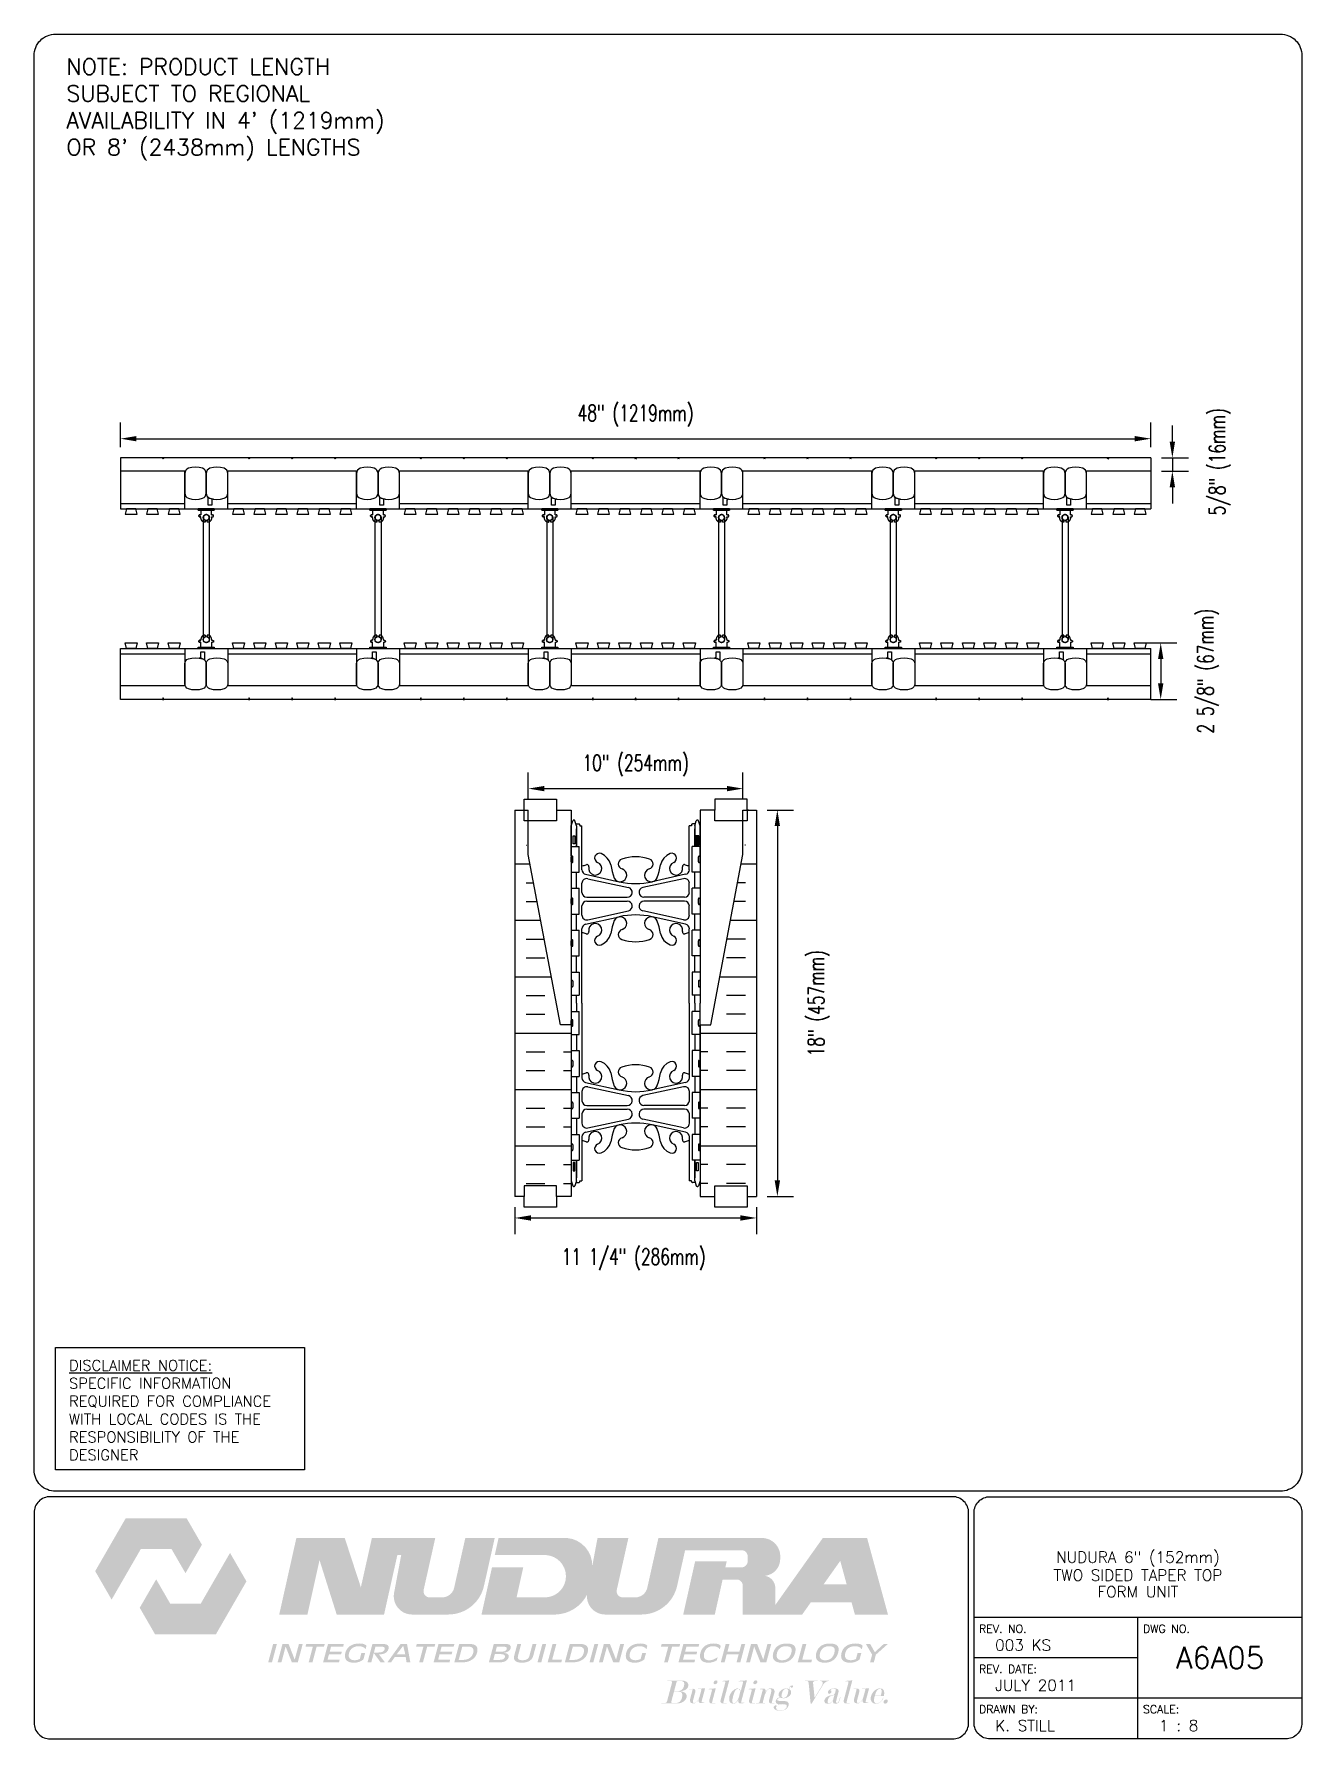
# Paper-space layout 'A6A05' of a CAD drawing. Header units: inches. Extents: x 0.42 to 7.8, y 0.49 to 10.41.
# The model-space entities are those that its viewports show. They can reach past a viewport. Long polylines and large blocks are cut down to what shows.
import ezdxf
from ezdxf.enums import TextEntityAlignment as Align

# ---------------------------------------------------------------- set-up
doc = ezdxf.new("R2010")
doc.units = ezdxf.units.IN
doc.header["$MEASUREMENT"] = 0
doc.linetypes.add('DASHED2', pattern=[0.375, 0.25, -0.125])
doc.linetypes.add('HIDDEN2', pattern=[0.1875, 0.125, -0.0625])
for name, color, linetype in [('HATCH', 12, 'Continuous'), ('Hidden2', 12, 'HIDDEN2'), ('line25', 2, 'Continuous'), ('LINE3', 3, 'Continuous'), ('LINE50', 5, 'Continuous'), ('LINE9', 9, 'Continuous'), ('LOGO', 7, 'Continuous'), ('TBK_LINE65', 3, 'Continuous'), ('TBK_TEXT', 4, 'Continuous'), ('TEXT', 4, 'Continuous'), ('Web_Edge', 9, 'Continuous')]:
    doc.layers.add(name, color=color, linetype=linetype)
doc.styles.add('DIM', font='romans.shx', dxfattribs={"width": 0.7})
doc.styles.add('ROMANS', font='romans.shx', dxfattribs={"height": 0.75})
doc.dimstyles.new('ext_8', dxfattribs={"dimscale": 8, "dimtxt": 0.09375, "dimasz": 0.09375, "dimexe": 0.09375, "dimexo": 0.0625, "dimgap": 0.0625, "dimtad": 1, "dimdec": 1, "dimzin": 3, "dimdsep": 46, "dimlunit": 4, "dimtxsty": 'DIM', "dimcen": 0.09, "dimdle": 0.09375, "dimclrt": 4, "dimadec": 0, "dimazin": 0, "dimtfac": 1, "dimtdec": 1, "dimtmove": 2, "dimatfit": 3, "dimfxl": 0, "dimfrac": 2, "dimtolj": 1, "dimtzin": 0, "dimarcsym": 0})

psp = doc.layouts.new('A6A05')

# ---------------------------------------------------------------- texts
at = {"layer": 'TBK_TEXT', "color": 7, "style": 'ROMANS'}
for s, p in [('REV. NO.', (5.9215, 1.107)), ('DWG NO.', (6.876, 1.107)), ('REV. DATE:', (5.9215, 0.8726)), ('DRAWN BY:', (5.9215, 0.6382)), ('SCALE:', (6.876, 0.6382))]:
    psp.add_text(s, height=0.04688, dxfattribs=at).set_placement(p)
at = {"layer": 'TEXT', "attachment_point": 1, "style": 'ROMANS'}
for s, insert, char_height, width in [("NOTE: PRODUCT LENGTH SUBJECT TO REGIONAL AVAILABILITY IN 4' (1219mm) OR 8' (2438mm) LENGTHS", (0.6087, 10.2717), 0.09375, 2.146076), ('{\\Fromans.shx|c1;\\LDISCLAIMER NOTICE:\\l\\PSPECIFIC INFORMATION REQUIRED FOR COMPLIANCE WITH LOCAL CODES IS THE RESPONSIBILITY OF THE DESIGNER}', (0.6237, 2.6948), 0.0625, 1.41371)]:
    psp.add_mtext(s, dxfattribs=dict(at, insert=insert, char_height=char_height, width=width))

msp = doc.modelspace()

# ---------------------------------------------------------------- blocks, each defined once
blk = doc.blocks.new('TITLEBLOCK-Tag')
at = {"style": 'ROMANS'}
for tag, height, p in [('TITLE_LINE_1', 0.065, (0.927, -0.1328)), ('TITLE_LINE_2', 0.065, (0.9294, -0.2258)), ('CENTRE-LINE-3', 0.065, (0.927, -0.3246)), ('TITLE_LINE_4', 0.065, (0.927, -0.4299)), ('TITLE_LINE_5', 0.065, (0.927, -0.526)), ('DWG', 0.125, (1.4043, -0.9102))]:
    blk.add_attdef(tag, text='', height=height, dxfattribs=at).set_placement(p, align=Align.MIDDLE_CENTER)
for tag, p in [('LATEST_REVISION', (0.0954, -0.8366)), ('REVISION_DATE', (0.0954, -1.071)), ('DRAWN_BY', (0.0954, -1.3053)), ('SCALE', (1.0499, -1.3053))]:
    blk.add_attdef(tag, text='', height=0.065, dxfattribs=at).set_placement(p, align=Align.MIDDLE_LEFT)
blk = doc.blocks.new('*D16')
at = {"layer": 'Defpoints', "color": 0}
for p in [(211.022, 197.015), (163.022, 196.125), (211.022, 196.125)]:
    blk.add_point(p, dxfattribs=at)
at = {"layer": 'TEXT', "color": 0, "lineweight": -2}
for p, q in [((163.022, 196.625), (163.022, 197.765)), ((211.022, 196.625), (211.022, 197.765)), ((163.772, 197.015), (210.272, 197.015))]:
    blk.add_line(p, q, dxfattribs=at)
at = {"layer": 'TEXT', "color": 0}
for points in [[(163.772, 197.14), (163.772, 196.89), (163.022, 197.015)], [(210.272, 197.14), (210.272, 196.89), (211.022, 197.015)]]:
    blk.add_solid(points, dxfattribs=at)
at = {"layer": 'TEXT', "color": 4, "insert": (187.022, 198.086), "char_height": 0.75, "attachment_point": 5, "style": 'DIM'}
blk.add_mtext('\\A1;48" (1219mm)', dxfattribs=at)
blk = doc.blocks.new('*D17')
at = {"layer": 'Defpoints', "color": 0}
for p in [(211.022, 196.125), (211.022, 195.5), (212.021, 195.5)]:
    blk.add_point(p, dxfattribs=at)
at = {"layer": 'TEXT', "color": 0, "lineweight": -2}
for p, q in [((212.021, 196.875), (212.021, 197.625)), ((211.522, 196.125), (212.771, 196.125)), ((212.021, 196.125), (212.021, 195.5)), ((211.522, 195.5), (212.771, 195.5)), ((212.021, 194.75), (212.021, 194))]:
    blk.add_line(p, q, dxfattribs=at)
at = {"layer": 'TEXT', "color": 0}
for points in [[(211.896, 196.875), (212.146, 196.875), (212.021, 196.125)], [(211.896, 194.75), (212.146, 194.75), (212.021, 195.5)]]:
    blk.add_solid(points, dxfattribs=at)
at = {"layer": 'TEXT', "color": 4, "insert": (214.235, 195.938), "char_height": 0.75, "attachment_point": 5, "rotation": 90, "style": 'DIM'}
blk.add_mtext('\\A1;5/8" (16mm)', dxfattribs=at)
blk = doc.blocks.new('*D18')
at = {"layer": 'Defpoints', "color": 0}
for p in [(210.303, 187.5), (210.522, 184.875), (211.477, 184.875)]:
    blk.add_point(p, dxfattribs=at)
at = {"layer": 'TEXT', "color": 0, "lineweight": -2}
for p, q in [((210.803, 187.5), (212.227, 187.5)), ((211.477, 186.75), (211.477, 185.625)), ((211.022, 184.875), (212.227, 184.875))]:
    blk.add_line(p, q, dxfattribs=at)
at = {"layer": 'TEXT', "color": 0}
for points in [[(211.352, 186.75), (211.602, 186.75), (211.477, 187.5)], [(211.352, 185.625), (211.602, 185.625), (211.477, 184.875)]]:
    blk.add_solid(points, dxfattribs=at)
at = {"layer": 'TEXT', "color": 4, "insert": (213.691, 186.188), "char_height": 0.75, "attachment_point": 5, "rotation": 90, "style": 'DIM'}
blk.add_mtext('\\A1;2 5/8" (67mm)', dxfattribs=at)
blk = doc.blocks.new('*D19')
at = {"layer": 'Defpoints', "color": 0}
for p in [(192.647, 179.719), (192.647, 161.719), (193.622, 161.719)]:
    blk.add_point(p, dxfattribs=at)
at = {"layer": 'TEXT', "color": 0, "lineweight": -2}
for p, q in [((193.147, 179.719), (194.372, 179.719)), ((193.622, 178.969), (193.622, 162.469)), ((193.147, 161.719), (194.372, 161.719))]:
    blk.add_line(p, q, dxfattribs=at)
at = {"layer": 'TEXT', "color": 0}
for points in [[(193.497, 178.969), (193.747, 178.969), (193.622, 179.719)], [(193.497, 162.469), (193.747, 162.469), (193.622, 161.719)]]:
    blk.add_solid(points, dxfattribs=at)
at = {"layer": 'TEXT', "color": 4, "insert": (195.551, 170.719), "char_height": 0.75, "attachment_point": 5, "rotation": 90, "style": 'DIM'}
blk.add_mtext('\\A1;18" (457mm)', dxfattribs=at)
blk = doc.blocks.new('*D20')
at = {"layer": 'Defpoints', "color": 0}
for p in [(192.022, 180.718), (182.022, 179.719), (192.022, 179.719)]:
    blk.add_point(p, dxfattribs=at)
at = {"layer": 'TEXT', "color": 0, "lineweight": -2}
for p, q in [((182.022, 180.219), (182.022, 181.468)), ((192.022, 180.219), (192.022, 181.468)), ((182.772, 180.718), (191.272, 180.718))]:
    blk.add_line(p, q, dxfattribs=at)
at = {"layer": 'TEXT', "color": 0}
for points in [[(182.772, 180.843), (182.772, 180.593), (182.022, 180.718)], [(191.272, 180.843), (191.272, 180.593), (192.022, 180.718)]]:
    blk.add_solid(points, dxfattribs=at)
at = {"layer": 'TEXT', "color": 4, "insert": (187.022, 181.79), "char_height": 0.75, "attachment_point": 5, "style": 'DIM'}
blk.add_mtext('\\A1;10" (254mm)', dxfattribs=at)
blk = doc.blocks.new('*D21')
at = {"layer": 'Defpoints', "color": 0}
for p in [(181.397, 161.719), (192.647, 161.719), (192.647, 160.72)]:
    blk.add_point(p, dxfattribs=at)
at = {"layer": 'TEXT', "color": 0, "lineweight": -2}
for p, q in [((181.397, 161.219), (181.397, 159.97)), ((192.647, 161.219), (192.647, 159.97)), ((182.147, 160.72), (191.897, 160.72))]:
    blk.add_line(p, q, dxfattribs=at)
at = {"layer": 'TEXT', "color": 0}
for points in [[(182.147, 160.845), (182.147, 160.595), (181.397, 160.72)], [(191.897, 160.845), (191.897, 160.595), (192.647, 160.72)]]:
    blk.add_solid(points, dxfattribs=at)
at = {"layer": 'TEXT', "color": 4, "insert": (186.931, 158.794), "char_height": 0.75, "attachment_point": 5, "style": 'DIM'}
blk.add_mtext('\\A1;11 1/4" (286mm)', dxfattribs=at)
blk = doc.blocks.new('WEB_6_CENTRE_TOP')
for p, q in [((5.688, 0.141), (0, 0.141)), ((5.688, -0.141), (0, -0.141))]:
    blk.add_line(p, q)
for centre in [(0, 0), (5.688, 0)]:
    blk.add_circle(centre, 0.141)
blk = doc.blocks.new('Connector')
blk.add_point((0.271, 0))
at = {"layer": 'LINE9'}
for p, q in [((0, 0.375), (0, -0.375)), ((0.062, -0.375), (0.062, 0.375)), ((0.281, 0.25), (0.062, 0.25))]:
    blk.add_line(p, q, dxfattribs=at)
for points, weights in [([(0.007, 0.375), (0.004, 0.375), (0, 0.375)], [1, 0.972587069138, 0.950305488115]), ([(0.327, 0.343), (0.308, 0.343), (0.281, 0.317), (0.281, 0.297)], [1, 0.85355339, 0.85355339, 1]), ([(0.328, 0.343), (0.327, 0.343), (0.327, 0.343)], [1, 0.70710678, 1]), ([(0.375, 0.297), (0.375, 0.317), (0.348, 0.343), (0.329, 0.343)], [1, 0.85355339, 0.85355339, 1]), ([(0.406, 0.25), (0.546, 0.25), (0.619, 0.131)], [0.958404415409, 0.794674173519, 0.864651571113]), ([(0.619, 0.052), (0.612, 0.049), (0.604, 0.049)], [0.83615024178, 0.892081430621, 1]), ([(0, -0.375), (0.004, -0.375), (0.007, -0.375)], [0.950305488115, 0.972587069138, 1]), ([(0.281, -0.297), (0.281, -0.317), (0.308, -0.343), (0.327, -0.343)], [1, 0.85355339, 0.85355339, 1]), ([(0.327, -0.343), (0.281, -0.343), (0.281, -0.297)], [1, 0.70710678, 1]), ([(0.329, -0.343), (0.348, -0.343), (0.375, -0.317), (0.375, -0.297)], [1, 0.85355339, 0.85355339, 1]), ([(0.375, -0.297), (0.375, -0.343), (0.329, -0.343)], [1, 0.70710678, 1]), ([(0.619, -0.131), (0.546, -0.25), (0.406, -0.25)], [0.864651574428, 0.794674169686, 0.958404415195]), ([(0.604, -0.049), (0.612, -0.049), (0.619, -0.052)], [1, 0.89208144177, 0.836150253337])]:
    blk.add_rational_spline(points, weights, degree=2, dxfattribs=at)
for points, degree in [([(0, 0.375), (0.002, 0.375), (0.005, 0.375), (0.007, 0.375)], 3), ([(0.007, 0.375), (0.021, 0.375), (0.051, 0.375), (0.062, 0.375), (0.062, 0.375)], 3), ([(0.281, 0.25), (0.281, 0.297)], 1), ([(0.327, 0.343), (0.327, 0.343), (0.328, 0.343), (0.328, 0.343)], 3), ([(0.328, 0.343), (0.329, 0.343), (0.329, 0.343), (0.329, 0.343)], 3), ([(0.375, 0.25), (0.375, 0.297)], 1), ([(0.406, 0.25), (0.375, 0.25)], 1), ([(0.406, 0.25), (0.406, 0.25)], 1), ([(0.406, 0.25), (0.406, 0.25)], 1), ([(0.406, 0.25), (0.406, 0.25)], 1), ([(0.406, 0.25), (0.406, 0.25)], 1), ([(0.406, 0.25), (0.406, 0.25)], 1), ([(0.406, 0.25), (0.406, 0.25)], 1), ([(0.406, 0.25), (0.406, 0.25)], 1), ([(0.406, 0.25), (0.406, 0.25)], 1), ([(0.406, 0.25), (0.406, 0.25)], 1), ([(0.406, 0.25), (0.406, 0.25)], 1), ([(0.406, 0.25), (0.406, 0.25)], 1), ([(0.406, 0.25), (0.406, 0.25)], 1), ([(0.406, 0.25), (0.406, 0.25)], 1), ([(0.406, 0.25), (0.406, 0.25)], 1), ([(0.406, 0.25), (0.406, 0.25)], 1), ([(0.406, 0.25), (0.406, 0.25)], 1), ([(0.406, 0.25), (0.406, 0.25)], 1), ([(0.406, 0.25), (0.406, 0.25)], 1), ([(0.406, 0.25), (0.406, 0.25)], 1), ([(0.406, 0.25), (0.406, 0.25)], 1), ([(0.406, 0.25), (0.406, 0.25)], 1), ([(0.406, 0.25), (0.406, 0.25)], 1), ([(0.406, 0.25), (0.406, 0.25)], 1), ([(0.406, 0.25), (0.406, 0.25)], 1), ([(0.604, 0.049), (0.532, 0.049)], 1), ([(0.532, 0.049), (0.532, 0.049)], 1), ([(0.532, 0.049), (0.532, 0.049)], 1), ([(0.532, 0.049), (0.532, 0.049)], 1), ([(0.532, 0.049), (0.532, 0.049)], 1), ([(0.532, 0.049), (0.532, 0.049)], 1), ([(0.532, 0.049), (0.532, 0.049)], 1), ([(0.532, 0.049), (0.532, 0.049)], 1), ([(0.532, 0.049), (0.532, 0.049)], 1), ([(0.532, 0.049), (0.532, 0.049)], 1), ([(0.532, 0.049), (0.532, 0.049)], 1), ([(0.604, 0.049), (0.609, 0.049), (0.614, 0.05), (0.619, 0.052)], 3), ([(0.604, 0.049), (0.604, 0.049)], 1), ([(0.604, 0.049), (0.604, 0.049)], 1), ([(0.604, 0.049), (0.604, 0.049)], 1), ([(0.604, 0.049), (0.604, 0.049)], 1), ([(0.619, 0.131), (0.619, 0.052)], 1), ([(0.619, 0.131), (0.619, 0.131)], 1), ([(0.619, 0.131), (0.619, 0.131)], 1), ([(0.619, 0.131), (0.619, 0.131)], 1), ([(0.619, 0.131), (0.619, 0.131)], 1), ([(0.007, -0.375), (0.005, -0.375), (0.002, -0.375), (0, -0.375)], 3), ([(0.062, -0.375), (0.062, -0.375), (0.051, -0.375), (0.021, -0.375), (0.007, -0.375)], 3), ([(0.062, -0.25), (0.281, -0.25)], 1), ([(0.281, -0.297), (0.281, -0.25)], 1), ([(0.281, -0.25), (0.281, -0.297)], 1), ([(0.328, -0.343), (0.328, -0.343), (0.327, -0.343), (0.327, -0.343)], 3), ([(0.329, -0.343), (0.329, -0.343), (0.329, -0.343), (0.328, -0.343)], 3), ([(0.375, -0.25), (0.375, -0.297)], 1), ([(0.375, -0.297), (0.375, -0.25)], 1), ([(0.406, -0.25), (0.375, -0.25)], 1), ([(0.406, -0.25), (0.406, -0.25)], 1), ([(0.406, -0.25), (0.406, -0.25)], 1), ([(0.406, -0.25), (0.406, -0.25)], 1), ([(0.406, -0.25), (0.406, -0.25)], 1), ([(0.406, -0.25), (0.406, -0.25)], 1), ([(0.406, -0.25), (0.406, -0.25)], 1), ([(0.406, -0.25), (0.406, -0.25)], 1), ([(0.406, -0.25), (0.406, -0.25)], 1), ([(0.406, -0.25), (0.406, -0.25)], 1), ([(0.406, -0.25), (0.406, -0.25)], 1), ([(0.406, -0.25), (0.406, -0.25)], 1), ([(0.532, -0.049), (0.604, -0.049)], 1), ([(0.604, -0.049), (0.58, -0.049), (0.556, -0.049), (0.532, -0.049)], 3), ([(0.532, -0.049), (0.532, -0.049)], 1), ([(0.532, -0.049), (0.532, -0.049)], 1), ([(0.532, -0.049), (0.532, -0.049)], 1), ([(0.532, -0.049), (0.532, -0.049)], 1), ([(0.619, -0.052), (0.614, -0.05), (0.609, -0.049), (0.604, -0.049)], 3), ([(0.604, -0.049), (0.604, -0.049)], 1), ([(0.604, -0.049), (0.604, -0.049)], 1), ([(0.604, -0.049), (0.604, -0.049)], 1), ([(0.604, -0.049), (0.604, -0.049)], 1), ([(0.604, -0.049), (0.604, -0.049)], 1), ([(0.604, -0.049), (0.604, -0.049)], 1), ([(0.604, -0.049), (0.604, -0.049)], 1), ([(0.604, -0.049), (0.604, -0.049)], 1), ([(0.619, -0.052), (0.619, -0.131)], 1), ([(0.619, -0.131), (0.619, -0.131)], 1), ([(0.619, -0.131), (0.619, -0.131)], 1), ([(0.619, -0.131), (0.619, -0.131)], 1), ([(0.619, -0.131), (0.619, -0.131)], 1)]:
    blk.add_open_spline(points, degree=degree, dxfattribs=at)
for points, weights, knots in [([(0.062, 0.375), (0.062, 0.375), (0.046, 0.375), (0.03, 0.375), (0.007, 0.375)], [0.868718858569, 0.861102746415, 1, 0.861102734288, 0.868718859898], [0, 0, 0, 0.5, 0.5, 1, 1, 1]), ([(0.532, 0.049), (0.472, 0.203), (0.333, 0.113), (0.157, 0), (0.333, -0.113), (0.472, -0.203), (0.532, -0.049)], [0.899508922286, 0.599718215298, 1, 0.54226024, 1, 0.599718224335, 0.899508908749], [0, 0, 0, 0.318112, 0.318112, 0.681888, 0.681888, 1, 1, 1]), ([(0.007, -0.375), (0.03, -0.375), (0.046, -0.375), (0.062, -0.375), (0.062, -0.375)], [0.868718859319, 0.861102739573, 1, 0.861102742958, 0.868718858948], [0, 0, 0, 0.5, 0.5, 1, 1, 1])]:
    blk.add_rational_spline(points, weights, degree=2, knots=knots, dxfattribs=at)

# ---------------------------------------------------------------- dimensions: what is measured, and where the dimension line sits
at = {"layer": 'TEXT'}
for base, p1, p2, text, picture, middle in [((211.022, 197.015), (163.022, 196.125), (211.022, 196.125), '48" (1219mm)', '*D16', (187.022, 198.086)), ((192.022, 180.718), (182.022, 179.719), (192.022, 179.719), '10" (254mm)', '*D20', (187.022, 181.79))]:
    dim = msp.add_linear_dim(base=base, p1=p1, p2=p2, text=text, dimstyle='ext_8', dxfattribs=at)
    dim.commit()
    dim.dimension.update_dxf_attribs({"geometry": picture, "text_midpoint": middle})
for base, p1, p2, text, picture, middle in [((212.021, 195.5), (211.022, 196.125), (211.022, 195.5), '5/8" (16mm)', '*D17', (214.235, 195.938)), ((211.477, 184.875), (210.303, 187.5), (210.522, 184.875), '2 5/8" (67mm)', '*D18', (213.691, 186.188)), ((193.622, 161.719), (192.647, 179.719), (192.647, 161.719), '18" (457mm)', '*D19', (195.551, 170.719))]:
    dim = msp.add_linear_dim(base=base, p1=p1, p2=p2, angle=90, text=text, dimstyle='ext_8', dxfattribs=at)
    dim.commit()
    dim.dimension.update_dxf_attribs({"geometry": picture, "text_midpoint": middle, "dimtype": 160})
dim = msp.add_linear_dim(base=(192.647, 160.72), p1=(181.397, 161.719), p2=(192.647, 161.719), text='11 1/4" (286mm)', dimstyle='ext_8', dxfattribs=at)
dim.commit()
dim.dimension.update_dxf_attribs({"geometry": '*D21', "text_midpoint": (186.931, 158.794), "dimtype": 160})

# ---------------------------------------------------------------- hatches: boundary and pattern name
at = {"layer": 'HATCH'}
h = msp.add_hatch(dxfattribs=at)
h.set_pattern_fill('INSUL', color=256, scale=7, style=0)
h.set_pattern_definition([(0, (-2745.8346, -290.044), (0, 2.625), []), (0, (-2745.8346, -289.169), (0, 2.625), [0.875, -0.875]), (0, (-2745.8346, -288.294), (0, 2.625), [0.875, -0.875])])
edge = h.paths.add_edge_path()
edge.add_line((184.022, 169.719), (183.522, 169.719))
edge.add_line((183.522, 169.719), (181.772, 178.969))
edge.add_line((181.772, 178.969), (181.772, 179.719))
edge.add_line((181.772, 179.719), (181.397, 179.719))
edge.add_line((181.397, 179.719), (181.397, 161.719))
edge.add_line((181.397, 161.719), (181.835, 161.719))
edge.add_line((181.835, 161.719), (181.835, 162.219))
edge.add_line((181.835, 162.219), (183.335, 162.219))
edge.add_line((183.335, 162.219), (183.335, 161.719))
edge.add_line((183.335, 161.719), (183.772, 161.719))
edge.add_line((184.022, 169.719), (184.022, 161.719))
h = msp.add_hatch(dxfattribs=at)
h.set_pattern_fill('INSUL', color=256, scale=7, style=0)
h.set_pattern_definition([(180, (3119.8793, -290.044), (0, 2.625), []), (180, (3119.8793, -289.169), (0, 2.625), [0.875, -0.875]), (180, (3119.8793, -288.294), (0, 2.625), [0.875, -0.875])])
edge = h.paths.add_edge_path()
edge.add_line((190.022, 169.719), (190.522, 169.719))
edge.add_line((190.522, 169.719), (192.272, 178.969))
edge.add_line((192.272, 178.969), (192.272, 179.719))
edge.add_line((192.272, 179.719), (192.647, 179.719))
edge.add_line((192.647, 179.719), (192.647, 161.719))
edge.add_line((192.647, 161.719), (192.21, 161.719))
edge.add_line((192.21, 161.719), (192.21, 162.219))
edge.add_line((192.21, 162.219), (190.71, 162.219))
edge.add_line((190.71, 162.219), (190.71, 161.719))
edge.add_line((190.71, 161.719), (190.272, 161.719))
edge.add_line((190.022, 169.719), (190.022, 161.719))

# ---------------------------------------------------------------- linework, layer by layer
at = {"layer": 'Hidden2'}
for points in [[(181.772, 179.719), (181.835, 179.719), (181.835, 180.219), (183.335, 180.219), (183.335, 179.719), (184.022, 179.719), (184.022, 169.719)], [(192.272, 179.719), (192.21, 179.719), (192.21, 180.219), (190.71, 180.219), (190.71, 179.719), (190.022, 179.719), (190.022, 169.719)]]:
    msp.add_lwpolyline(points, dxfattribs=at)
at = {"layer": 'line25'}
for p, q in [((166.022, 195.5), (163.022, 195.5)), ((174.022, 195.5), (168.022, 195.5)), ((182.022, 195.5), (176.022, 195.5)), ((190.022, 195.5), (184.022, 195.5)), ((198.022, 195.5), (192.022, 195.5)), ((206.022, 195.5), (200.022, 195.5)), ((211.022, 195.5), (208.022, 195.5)), ((163.022, 193.75), (211.022, 193.75)), ((163.022, 187.25), (211.022, 187.25)), ((166.022, 185.5), (163.022, 185.5)), ((174.022, 185.5), (168.022, 185.5)), ((182.022, 185.5), (176.022, 185.5)), ((190.022, 185.5), (184.022, 185.5)), ((198.022, 185.5), (192.022, 185.5)), ((206.022, 185.5), (200.022, 185.5)), ((211.022, 185.5), (208.022, 185.5)), ((184.022, 178.024), (184.387, 178.024)), ((184.387, 176.824), (184.387, 178.024)), ((190.022, 178.024), (189.657, 178.024)), ((189.657, 176.824), (189.657, 178.024)), ((184.022, 176.824), (184.387, 176.824)), ((190.022, 176.824), (189.657, 176.824)), ((184.022, 176.074), (184.387, 176.074)), ((184.387, 174.874), (184.387, 176.074)), ((189.657, 174.874), (189.657, 176.074)), ((190.022, 176.074), (189.657, 176.074)), ((184.022, 174.874), (184.387, 174.874)), ((190.022, 174.874), (189.657, 174.874)), ((184.022, 174.124), (184.387, 174.124)), ((184.387, 172.924), (184.387, 174.124)), ((190.022, 174.124), (189.657, 174.124)), ((189.657, 172.924), (189.657, 174.124)), ((184.022, 172.924), (184.387, 172.924)), ((190.022, 172.924), (189.657, 172.924)), ((184.022, 172.174), (184.387, 172.174)), ((184.387, 172.174), (184.387, 171.094)), ((190.022, 172.174), (189.657, 172.174)), ((189.657, 172.174), (189.657, 171.094)), ((184.022, 171.094), (184.387, 171.094)), ((190.022, 171.094), (189.657, 171.094)), ((184.022, 170.344), (184.387, 170.344)), ((184.387, 169.264), (184.387, 170.344)), ((190.022, 170.344), (189.657, 170.344)), ((189.657, 169.264), (189.657, 170.344)), ((184.022, 169.719), (184.022, 161.719)), ((184.022, 169.264), (184.387, 169.264)), ((190.022, 169.264), (189.657, 169.264)), ((190.022, 169.719), (190.022, 161.719)), ((184.022, 168.514), (184.387, 168.514)), ((184.387, 168.514), (184.387, 167.314)), ((190.022, 168.514), (189.657, 168.514)), ((189.657, 168.514), (189.657, 167.314)), ((184.022, 167.314), (184.387, 167.314)), ((190.022, 167.314), (189.657, 167.314)), ((184.022, 166.564), (184.387, 166.564)), ((184.387, 166.564), (184.387, 165.364)), ((189.657, 166.564), (189.657, 165.364)), ((190.022, 166.564), (189.657, 166.564)), ((184.022, 165.364), (184.387, 165.364)), ((190.022, 165.364), (189.657, 165.364)), ((184.022, 164.614), (184.387, 164.614)), ((184.387, 164.614), (184.387, 163.414)), ((190.022, 164.614), (189.657, 164.614)), ((189.657, 164.614), (189.657, 163.414)), ((184.022, 163.414), (184.387, 163.414)), ((190.022, 163.414), (189.657, 163.414))]:
    msp.add_line(p, q, dxfattribs=at)
for points in [[(163.303, 193.75), (163.241, 193.5), (163.803, 193.5), (163.741, 193.75)], [(164.303, 193.75), (164.241, 193.5), (164.803, 193.5), (164.741, 193.75)], [(165.303, 193.75), (165.241, 193.5), (165.803, 193.5), (165.741, 193.75)], [(168.303, 193.75), (168.241, 193.5), (168.803, 193.5), (168.741, 193.75)], [(169.303, 193.75), (169.241, 193.5), (169.803, 193.5), (169.741, 193.75)], [(170.303, 193.75), (170.241, 193.5), (170.803, 193.5), (170.741, 193.75)], [(171.303, 193.75), (171.241, 193.5), (171.803, 193.5), (171.741, 193.75)], [(172.303, 193.75), (172.241, 193.5), (172.803, 193.5), (172.741, 193.75)], [(173.303, 193.75), (173.241, 193.5), (173.803, 193.5), (173.741, 193.75)], [(176.303, 193.75), (176.241, 193.5), (176.803, 193.5), (176.741, 193.75)], [(177.303, 193.75), (177.241, 193.5), (177.803, 193.5), (177.741, 193.75)], [(178.303, 193.75), (178.241, 193.5), (178.803, 193.5), (178.741, 193.75)], [(179.303, 193.75), (179.241, 193.5), (179.803, 193.5), (179.741, 193.75)], [(180.303, 193.75), (180.241, 193.5), (180.803, 193.5), (180.741, 193.75)], [(181.303, 193.75), (181.241, 193.5), (181.803, 193.5), (181.741, 193.75)], [(184.303, 193.75), (184.241, 193.5), (184.803, 193.5), (184.741, 193.75)], [(185.303, 193.75), (185.241, 193.5), (185.803, 193.5), (185.741, 193.75)], [(186.303, 193.75), (186.241, 193.5), (186.803, 193.5), (186.741, 193.75)], [(187.303, 193.75), (187.241, 193.5), (187.803, 193.5), (187.741, 193.75)], [(188.303, 193.75), (188.241, 193.5), (188.803, 193.5), (188.741, 193.75)], [(189.303, 193.75), (189.241, 193.5), (189.803, 193.5), (189.741, 193.75)], [(192.303, 193.75), (192.241, 193.5), (192.803, 193.5), (192.741, 193.75)], [(193.303, 193.75), (193.241, 193.5), (193.803, 193.5), (193.741, 193.75)], [(194.303, 193.75), (194.241, 193.5), (194.803, 193.5), (194.741, 193.75)], [(195.303, 193.75), (195.241, 193.5), (195.803, 193.5), (195.741, 193.75)], [(196.303, 193.75), (196.241, 193.5), (196.803, 193.5), (196.741, 193.75)], [(197.303, 193.75), (197.241, 193.5), (197.803, 193.5), (197.741, 193.75)], [(200.303, 193.75), (200.241, 193.5), (200.803, 193.5), (200.741, 193.75)], [(201.303, 193.75), (201.241, 193.5), (201.803, 193.5), (201.741, 193.75)], [(202.303, 193.75), (202.241, 193.5), (202.803, 193.5), (202.741, 193.75)], [(203.303, 193.75), (203.241, 193.5), (203.803, 193.5), (203.741, 193.75)], [(204.303, 193.75), (204.241, 193.5), (204.803, 193.5), (204.741, 193.75)], [(205.303, 193.75), (205.241, 193.5), (205.803, 193.5), (205.741, 193.75)], [(208.303, 193.75), (208.241, 193.5), (208.803, 193.5), (208.741, 193.75)], [(209.303, 193.75), (209.241, 193.5), (209.803, 193.5), (209.741, 193.75)], [(210.303, 193.75), (210.241, 193.5), (210.803, 193.5), (210.741, 193.75)], [(163.303, 187.25), (163.241, 187.5), (163.803, 187.5), (163.741, 187.25)], [(164.303, 187.25), (164.241, 187.5), (164.803, 187.5), (164.741, 187.25)], [(165.303, 187.25), (165.241, 187.5), (165.803, 187.5), (165.741, 187.25)], [(168.303, 187.25), (168.241, 187.5), (168.803, 187.5), (168.741, 187.25)], [(169.303, 187.25), (169.241, 187.5), (169.803, 187.5), (169.741, 187.25)], [(170.303, 187.25), (170.241, 187.5), (170.803, 187.5), (170.741, 187.25)], [(171.303, 187.25), (171.241, 187.5), (171.803, 187.5), (171.741, 187.25)], [(172.303, 187.25), (172.241, 187.5), (172.803, 187.5), (172.741, 187.25)], [(173.303, 187.25), (173.241, 187.5), (173.803, 187.5), (173.741, 187.25)], [(176.303, 187.25), (176.241, 187.5), (176.803, 187.5), (176.741, 187.25)], [(177.303, 187.25), (177.241, 187.5), (177.803, 187.5), (177.741, 187.25)], [(178.303, 187.25), (178.241, 187.5), (178.803, 187.5), (178.741, 187.25)], [(179.303, 187.25), (179.241, 187.5), (179.803, 187.5), (179.741, 187.25)], [(180.303, 187.25), (180.241, 187.5), (180.803, 187.5), (180.741, 187.25)], [(181.303, 187.25), (181.241, 187.5), (181.803, 187.5), (181.741, 187.25)], [(184.303, 187.25), (184.241, 187.5), (184.803, 187.5), (184.741, 187.25)], [(185.303, 187.25), (185.241, 187.5), (185.803, 187.5), (185.741, 187.25)], [(186.303, 187.25), (186.241, 187.5), (186.803, 187.5), (186.741, 187.25)], [(187.303, 187.25), (187.241, 187.5), (187.803, 187.5), (187.741, 187.25)], [(188.303, 187.25), (188.241, 187.5), (188.803, 187.5), (188.741, 187.25)], [(189.303, 187.25), (189.241, 187.5), (189.803, 187.5), (189.741, 187.25)], [(192.303, 187.25), (192.241, 187.5), (192.803, 187.5), (192.741, 187.25)], [(193.303, 187.25), (193.241, 187.5), (193.803, 187.5), (193.741, 187.25)], [(194.303, 187.25), (194.241, 187.5), (194.803, 187.5), (194.741, 187.25)], [(195.303, 187.25), (195.241, 187.5), (195.803, 187.5), (195.741, 187.25)], [(196.303, 187.25), (196.241, 187.5), (196.803, 187.5), (196.741, 187.25)], [(197.303, 187.25), (197.241, 187.5), (197.803, 187.5), (197.741, 187.25)], [(200.303, 187.25), (200.241, 187.5), (200.803, 187.5), (200.741, 187.25)], [(201.303, 187.25), (201.241, 187.5), (201.803, 187.5), (201.741, 187.25)], [(202.303, 187.25), (202.241, 187.5), (202.803, 187.5), (202.741, 187.25)], [(203.303, 187.25), (203.241, 187.5), (203.803, 187.5), (203.741, 187.25)], [(204.303, 187.25), (204.241, 187.5), (204.803, 187.5), (204.741, 187.25)], [(205.303, 187.25), (205.241, 187.5), (205.803, 187.5), (205.741, 187.25)], [(208.303, 187.25), (208.241, 187.5), (208.803, 187.5), (208.741, 187.25)], [(209.303, 187.25), (209.241, 187.5), (209.803, 187.5), (209.741, 187.25)], [(210.303, 187.25), (210.241, 187.5), (210.803, 187.5), (210.741, 187.25)]]:
    msp.add_lwpolyline(points, close=True, dxfattribs=at)
at = {"layer": 'LINE50'}
for p, q in [((211.022, 196.125), (163.022, 196.125)), ((163.022, 196.125), (163.022, 193.75)), ((211.022, 196.125), (211.022, 193.75)), ((163.022, 184.875), (163.022, 187.25)), ((211.022, 184.875), (211.022, 187.25)), ((211.022, 184.875), (163.022, 184.875)), ((181.397, 179.719), (181.397, 179.719)), ((181.397, 179.719), (181.397, 161.719)), ((181.397, 179.719), (182.022, 179.719)), ((192.022, 179.719), (192.647, 179.719)), ((192.647, 179.719), (192.647, 179.719)), ((192.647, 179.719), (192.647, 179.719)), ((192.647, 179.719), (192.647, 161.719))]:
    msp.add_line(p, q, dxfattribs=at)
for points in [[(184.022, 169.719), (183.522, 169.719), (182.022, 177.647), (182.022, 179.719)], [(190.022, 169.719), (190.522, 169.719), (192.022, 177.647), (192.022, 179.719)], [(184.022, 161.719), (183.335, 161.719), (183.335, 162.219), (181.835, 162.219), (181.835, 161.719), (181.397, 161.719)], [(190.022, 161.719), (190.71, 161.719), (190.71, 162.219), (192.21, 162.219), (192.21, 161.719), (192.647, 161.719)]]:
    msp.add_lwpolyline(points, dxfattribs=at)
at = {"layer": 'LINE9'}
for p, q in [((166.022, 193.75), (166.022, 195.5)), ((168.022, 193.75), (168.022, 195.5)), ((174.022, 193.75), (174.022, 195.5)), ((176.022, 193.75), (176.022, 195.5)), ((182.022, 193.75), (182.022, 195.5)), ((184.022, 193.75), (184.022, 195.5)), ((190.022, 193.75), (190.022, 195.5)), ((192.022, 193.75), (192.022, 195.5)), ((198.022, 193.75), (198.022, 195.5)), ((200.022, 193.75), (200.022, 195.5)), ((206.022, 193.75), (206.022, 195.5)), ((208.022, 193.75), (208.022, 195.5)), ((163.022, 194), (166.022, 194)), ((168.022, 194), (174.022, 194)), ((176.022, 194), (182.022, 194)), ((184.022, 194), (190.022, 194)), ((192.022, 194), (198.022, 194)), ((200.022, 194), (206.022, 194)), ((208.022, 194), (211.022, 194)), ((163.022, 187), (166.022, 187)), ((166.022, 187.25), (166.022, 185.5)), ((168.022, 187.25), (168.022, 185.5)), ((168.022, 187), (174.022, 187)), ((174.022, 187.25), (174.022, 185.5)), ((176.022, 187.25), (176.022, 185.5)), ((176.022, 187), (182.022, 187)), ((182.022, 187.25), (182.022, 185.5)), ((184.022, 187.25), (184.022, 185.5)), ((184.022, 187), (190.022, 187)), ((190.022, 187.25), (190.022, 185.5)), ((192.022, 187.25), (192.022, 185.5)), ((192.022, 187), (198.022, 187)), ((198.022, 187.25), (198.022, 185.5)), ((200.022, 187.25), (200.022, 185.5)), ((200.022, 187), (206.022, 187)), ((206.022, 187.25), (206.022, 185.5)), ((208.022, 187.25), (208.022, 185.5)), ((208.022, 187), (211.022, 187)), ((184.022, 178.99), (184.097, 179.22)), ((184.272, 178.99), (184.197, 179.22)), ((184.246, 179.07), (184.372, 179.07)), ((184.272, 178.99), (184.272, 178.024)), ((184.422, 179.02), (184.422, 178.99)), ((184.422, 179.02), (184.422, 179.02)), ((184.422, 178.99), (184.522, 178.99)), ((184.522, 176.94), (184.522, 178.99)), ((189.622, 178.99), (189.522, 178.99)), ((189.522, 176.94), (189.522, 178.99)), ((189.622, 179.02), (189.622, 178.99)), ((189.622, 179.02), (189.622, 179.02)), ((189.798, 179.07), (189.672, 179.07)), ((189.772, 178.99), (189.847, 179.22)), ((189.772, 178.99), (189.772, 178.024)), ((190.022, 178.99), (189.947, 179.22)), ((184.022, 177.314), (184.022, 177.534)), ((184.022, 177.479), (184.022, 177.479)), ((184.022, 177.369), (184.022, 177.369)), ((184.062, 177.574), (184.062, 177.574)), ((184.062, 177.274), (184.062, 177.274)), ((184.102, 177.314), (184.102, 177.534)), ((189.942, 177.314), (189.942, 177.534)), ((189.982, 177.574), (189.982, 177.574)), ((189.982, 177.274), (189.982, 177.274)), ((190.022, 177.314), (190.022, 177.534)), ((190.022, 177.479), (190.022, 177.479)), ((190.022, 177.369), (190.022, 177.369)), ((184.522, 175.874), (184.522, 176.308)), ((189.522, 175.874), (189.522, 176.308)), ((184.022, 175.364), (184.022, 175.584)), ((184.022, 175.529), (184.022, 175.529)), ((184.062, 175.624), (184.062, 175.624)), ((184.102, 175.364), (184.102, 175.584)), ((189.942, 175.364), (189.942, 175.584)), ((189.982, 175.624), (189.982, 175.624)), ((190.022, 175.364), (190.022, 175.584)), ((190.022, 175.529), (190.022, 175.529)), ((184.022, 175.419), (184.022, 175.419)), ((184.062, 175.324), (184.062, 175.324)), ((184.522, 174.821), (184.522, 175.256)), ((189.522, 174.821), (189.522, 175.256)), ((189.982, 175.324), (189.982, 175.324)), ((190.022, 175.419), (190.022, 175.419)), ((184.522, 170.719), (184.522, 174.19)), ((189.522, 170.719), (189.522, 174.19)), ((184.022, 173.414), (184.022, 173.634)), ((184.022, 173.579), (184.022, 173.579)), ((184.022, 173.469), (184.022, 173.469)), ((184.062, 173.674), (184.062, 173.674)), ((184.062, 173.374), (184.062, 173.374)), ((184.102, 173.414), (184.102, 173.634)), ((189.942, 173.414), (189.942, 173.634)), ((189.982, 173.674), (189.982, 173.674)), ((189.982, 173.374), (189.982, 173.374)), ((190.022, 173.414), (190.022, 173.634)), ((190.022, 173.579), (190.022, 173.579)), ((190.022, 173.469), (190.022, 173.469)), ((184.022, 171.744), (184.022, 171.524)), ((184.022, 171.689), (184.022, 171.689)), ((184.022, 171.579), (184.022, 171.579)), ((184.062, 171.784), (184.062, 171.784)), ((184.102, 171.744), (184.102, 171.524)), ((189.942, 171.744), (189.942, 171.524)), ((189.982, 171.784), (189.982, 171.784)), ((190.022, 171.744), (190.022, 171.524)), ((190.022, 171.689), (190.022, 171.689)), ((190.022, 171.579), (190.022, 171.579)), ((184.062, 171.484), (184.062, 171.484)), ((184.522, 170.719), (184.522, 167.247)), ((189.522, 170.719), (189.522, 167.247)), ((189.982, 171.484), (189.982, 171.484)), ((184.062, 169.954), (184.062, 169.954)), ((189.982, 169.954), (189.982, 169.954)), ((184.022, 169.694), (184.022, 169.914)), ((184.022, 169.859), (184.022, 169.859)), ((184.022, 169.749), (184.022, 169.749)), ((184.062, 169.654), (184.062, 169.654)), ((184.102, 169.694), (184.102, 169.914)), ((189.942, 169.694), (189.942, 169.914)), ((189.982, 169.654), (189.982, 169.654)), ((190.022, 169.694), (190.022, 169.914)), ((190.022, 169.859), (190.022, 169.859)), ((190.022, 169.749), (190.022, 169.749)), ((184.022, 168.024), (184.022, 167.804)), ((184.022, 167.969), (184.022, 167.969)), ((184.022, 167.859), (184.022, 167.859)), ((184.062, 168.064), (184.062, 168.064)), ((184.062, 167.764), (184.062, 167.764)), ((184.102, 168.024), (184.102, 167.804)), ((189.942, 168.024), (189.942, 167.804)), ((189.982, 168.064), (189.982, 168.064)), ((189.982, 167.764), (189.982, 167.764)), ((190.022, 168.024), (190.022, 167.804)), ((190.022, 167.969), (190.022, 167.969)), ((190.022, 167.859), (190.022, 167.859)), ((184.022, 166.074), (184.022, 165.854)), ((184.022, 166.019), (184.022, 166.019)), ((184.102, 166.074), (184.102, 165.854)), ((184.522, 166.616), (184.522, 166.181)), ((189.522, 166.616), (189.522, 166.181)), ((189.942, 166.074), (189.942, 165.854)), ((190.022, 166.074), (190.022, 165.854)), ((190.022, 166.019), (190.022, 166.019)), ((184.022, 165.909), (184.022, 165.909)), ((184.062, 165.814), (184.062, 165.814)), ((184.522, 165.564), (184.522, 165.129)), ((189.522, 165.564), (189.522, 165.129)), ((189.982, 165.814), (189.982, 165.814)), ((190.022, 165.909), (190.022, 165.909)), ((184.522, 164.498), (184.522, 162.447)), ((189.522, 164.498), (189.522, 162.447)), ((184.022, 164.124), (184.022, 163.904)), ((184.022, 164.069), (184.022, 164.069)), ((184.022, 163.959), (184.022, 163.959)), ((184.062, 164.164), (184.062, 164.164)), ((184.062, 163.864), (184.062, 163.864)), ((184.102, 164.124), (184.102, 163.904)), ((189.942, 164.124), (189.942, 163.904)), ((189.982, 164.164), (189.982, 164.164)), ((189.982, 163.864), (189.982, 163.864)), ((190.022, 164.124), (190.022, 163.904)), ((190.022, 164.069), (190.022, 164.069)), ((190.022, 163.959), (190.022, 163.959)), ((184.272, 162.447), (184.272, 163.414)), ((189.772, 162.447), (189.772, 163.414)), ((184.022, 162.447), (184.097, 162.217)), ((184.272, 162.447), (184.197, 162.217)), ((184.246, 162.367), (184.372, 162.367)), ((184.422, 162.417), (184.422, 162.447)), ((184.422, 162.447), (184.522, 162.447)), ((184.422, 162.417), (184.422, 162.417)), ((189.622, 162.447), (189.522, 162.447)), ((189.622, 162.417), (189.622, 162.447)), ((189.622, 162.417), (189.622, 162.417)), ((189.798, 162.367), (189.672, 162.367)), ((189.772, 162.447), (189.847, 162.217)), ((190.022, 162.447), (189.947, 162.217))]:
    msp.add_line(p, q, dxfattribs=at)
for points in [[(165.054, 196.125), (165.022, 196.061), (164.991, 196.125)], [(169.054, 196.125), (169.022, 196.061), (168.991, 196.125)], [(171.054, 196.125), (171.022, 196.061), (170.991, 196.125)], [(173.054, 196.125), (173.022, 196.061), (172.991, 196.125)], [(177.054, 196.125), (177.022, 196.061), (176.991, 196.125)], [(179.054, 196.125), (179.022, 196.061), (178.991, 196.125)], [(181.054, 196.125), (181.022, 196.061), (180.991, 196.125)], [(185.054, 196.125), (185.022, 196.061), (184.991, 196.125)], [(187.054, 196.125), (187.022, 196.061), (186.991, 196.125)], [(189.054, 196.125), (189.022, 196.061), (188.991, 196.125)], [(193.054, 196.125), (193.022, 196.061), (192.991, 196.125)], [(195.054, 196.125), (195.022, 196.061), (194.991, 196.125)], [(197.054, 196.125), (197.022, 196.061), (196.991, 196.125)], [(201.054, 196.125), (201.022, 196.061), (200.991, 196.125)], [(203.054, 196.125), (203.022, 196.061), (202.991, 196.125)], [(205.054, 196.125), (205.022, 196.061), (204.991, 196.125)], [(209.054, 196.125), (209.022, 196.061), (208.991, 196.125)], [(165.054, 184.875), (165.022, 184.94), (164.991, 184.875)], [(169.054, 184.875), (169.022, 184.94), (168.991, 184.875)], [(171.054, 184.875), (171.022, 184.94), (170.991, 184.875)], [(173.054, 184.875), (173.022, 184.94), (172.991, 184.875)], [(177.054, 184.875), (177.022, 184.94), (176.991, 184.875)], [(179.054, 184.875), (179.022, 184.94), (178.991, 184.875)], [(181.054, 184.875), (181.022, 184.94), (180.991, 184.875)], [(185.054, 184.875), (185.022, 184.94), (184.991, 184.875)], [(187.054, 184.875), (187.022, 184.94), (186.991, 184.875)], [(189.054, 184.875), (189.022, 184.94), (188.991, 184.875)], [(193.054, 184.875), (193.022, 184.94), (192.991, 184.875)], [(195.054, 184.875), (195.022, 184.94), (194.991, 184.875)], [(197.054, 184.875), (197.022, 184.94), (196.991, 184.875)], [(201.054, 184.875), (201.022, 184.94), (200.991, 184.875)], [(203.054, 184.875), (203.022, 184.94), (202.991, 184.875)], [(205.054, 184.875), (205.022, 184.94), (204.991, 184.875)], [(209.054, 184.875), (209.022, 184.94), (208.991, 184.875)], [(184.182, 178.14), (184.112, 178.14), (184.112, 178.52), (184.182, 178.52)], [(189.822, 178.08), (189.972, 178.08), (189.972, 178.52), (189.822, 178.52)], [(189.862, 178.14), (189.932, 178.14), (189.932, 178.52), (189.862, 178.52)], [(184.182, 163.297), (184.112, 163.297), (184.112, 162.917), (184.182, 162.917)], [(189.862, 163.297), (189.932, 163.297), (189.932, 162.917), (189.862, 162.917)]]:
    msp.add_lwpolyline(points, close=True, dxfattribs=at)
for points in [[(166.195, 194.239, 0.157671), (166.849, 194.239, 0.325305), (167.022, 194.477), (167.022, 195.399, 0.325305), (166.849, 195.636, 0.157671), (166.195, 195.636, 0.325305), (166.022, 195.399), (166.022, 194.477, 0.325305)], [(167.195, 194.239, 0.157671), (167.849, 194.239, 0.325305), (168.022, 194.477), (168.022, 195.399, 0.325305), (167.849, 195.636, 0.157671), (167.195, 195.636, 0.325305), (167.022, 195.399), (167.022, 194.477, 0.325305)], [(174.195, 194.239, 0.157671), (174.849, 194.239, 0.325305), (175.022, 194.477), (175.022, 195.399, 0.325305), (174.849, 195.636, 0.157671), (174.195, 195.636, 0.325305), (174.022, 195.399), (174.022, 194.477, 0.325305)], [(175.195, 194.239, 0.157671), (175.849, 194.239, 0.325305), (176.022, 194.477), (176.022, 195.399, 0.325305), (175.849, 195.636, 0.157671), (175.195, 195.636, 0.325305), (175.022, 195.399), (175.022, 194.477, 0.325305)], [(182.195, 194.239, 0.157671), (182.849, 194.239, 0.325305), (183.022, 194.477), (183.022, 195.399, 0.325305), (182.849, 195.636, 0.157671), (182.195, 195.636, 0.325305), (182.022, 195.399), (182.022, 194.477, 0.325305)], [(183.195, 194.239, 0.157671), (183.849, 194.239, 0.325305), (184.022, 194.477), (184.022, 195.399, 0.325305), (183.849, 195.636, 0.157671), (183.195, 195.636, 0.325305), (183.022, 195.399), (183.022, 194.477, 0.325305)], [(190.195, 194.239, 0.157671), (190.849, 194.239, 0.325305), (191.022, 194.477), (191.022, 195.399, 0.325305), (190.849, 195.636, 0.157671), (190.195, 195.636, 0.325305), (190.022, 195.399), (190.022, 194.477, 0.325305)], [(191.195, 194.239, 0.157671), (191.849, 194.239, 0.325305), (192.022, 194.477), (192.022, 195.399, 0.325305), (191.849, 195.636, 0.157671), (191.195, 195.636, 0.325305), (191.022, 195.399), (191.022, 194.477, 0.325305)], [(198.195, 194.239, 0.157671), (198.849, 194.239, 0.325305), (199.022, 194.477), (199.022, 195.399, 0.325305), (198.849, 195.636, 0.157671), (198.195, 195.636, 0.325305), (198.022, 195.399), (198.022, 194.477, 0.325305)], [(199.195, 194.239, 0.157671), (199.849, 194.239, 0.325305), (200.022, 194.477), (200.022, 195.399, 0.325305), (199.849, 195.636, 0.157671), (199.195, 195.636, 0.325305), (199.022, 195.399), (199.022, 194.477, 0.325305)], [(206.195, 194.239, 0.157671), (206.849, 194.239, 0.325305), (207.022, 194.477), (207.022, 195.399, 0.325305), (206.849, 195.636, 0.157671), (206.195, 195.636, 0.325305), (206.022, 195.399), (206.022, 194.477, 0.325305)], [(207.195, 194.239, 0.157671), (207.849, 194.239, 0.325305), (208.022, 194.477), (208.022, 195.399, 0.325305), (207.849, 195.636, 0.157671), (207.195, 195.636, 0.325305), (207.022, 195.399), (207.022, 194.477, 0.325305)], [(167.195, 194.239, 0.037267), (167.349, 194.202, 0.463036), (167.276, 194.14), (167.276, 193.919), (167.106, 193.919), (167.106, 194.265, 0.189002), (167.089, 194.307, 0.128407)], [(175.195, 194.239, 0.037267), (175.349, 194.202, 0.463036), (175.276, 194.14), (175.276, 193.919), (175.106, 193.919), (175.106, 194.265, 0.189002), (175.089, 194.307, 0.128407)], [(183.195, 194.239, 0.037267), (183.349, 194.202, 0.463036), (183.276, 194.14), (183.276, 193.919), (183.106, 193.919), (183.106, 194.265, 0.189002), (183.089, 194.307, 0.128407)], [(191.195, 194.239, 0.037267), (191.349, 194.202, 0.463036), (191.276, 194.14), (191.276, 193.919), (191.106, 193.919), (191.106, 194.265, 0.189002), (191.089, 194.307, 0.128407)], [(199.195, 194.239, 0.037267), (199.349, 194.202, 0.463036), (199.276, 194.14), (199.276, 193.919), (199.106, 193.919), (199.106, 194.265, 0.189002), (199.089, 194.307, 0.128407)], [(207.195, 194.239, 0.037267), (207.349, 194.202, 0.463036), (207.276, 194.14), (207.276, 193.919), (207.106, 193.919), (207.106, 194.265, 0.189002), (207.089, 194.307, 0.128407)], [(166.195, 186.761, -0.157671), (166.849, 186.761, -0.325305), (167.022, 186.524), (167.022, 185.602, -0.325305), (166.849, 185.364, -0.157671), (166.195, 185.364, -0.325305), (166.022, 185.602), (166.022, 186.524, -0.325305)], [(166.849, 186.761, 0.037267), (166.696, 186.799, 0.463036), (166.768, 186.86), (166.768, 187.082), (166.939, 187.082), (166.939, 186.736, 0.189002), (166.956, 186.693, 0.128407)], [(167.195, 186.761, -0.157671), (167.849, 186.761, -0.325305), (168.022, 186.524), (168.022, 185.602, -0.325305), (167.849, 185.364, -0.157671), (167.195, 185.364, -0.325305), (167.022, 185.602), (167.022, 186.524, -0.325305)], [(174.195, 186.761, -0.157671), (174.849, 186.761, -0.325305), (175.022, 186.524), (175.022, 185.602, -0.325305), (174.849, 185.364, -0.157671), (174.195, 185.364, -0.325305), (174.022, 185.602), (174.022, 186.524, -0.325305)], [(174.849, 186.761, 0.037267), (174.696, 186.799, 0.463036), (174.768, 186.86), (174.768, 187.082), (174.939, 187.082), (174.939, 186.736, 0.189002), (174.956, 186.693, 0.128407)], [(175.195, 186.761, -0.157671), (175.849, 186.761, -0.325305), (176.022, 186.524), (176.022, 185.602, -0.325305), (175.849, 185.364, -0.157671), (175.195, 185.364, -0.325305), (175.022, 185.602), (175.022, 186.524, -0.325305)], [(182.195, 186.761, -0.157671), (182.849, 186.761, -0.325305), (183.022, 186.524), (183.022, 185.602, -0.325305), (182.849, 185.364, -0.157671), (182.195, 185.364, -0.325305), (182.022, 185.602), (182.022, 186.524, -0.325305)], [(182.849, 186.761, 0.037267), (182.695, 186.799, 0.463036), (182.768, 186.86), (182.768, 187.082), (182.939, 187.082), (182.939, 186.736, 0.189002), (182.956, 186.693, 0.128407)], [(183.195, 186.761, -0.157671), (183.849, 186.761, -0.325305), (184.022, 186.524), (184.022, 185.602, -0.325305), (183.849, 185.364, -0.157671), (183.195, 185.364, -0.325305), (183.022, 185.602), (183.022, 186.524, -0.325305)], [(190.195, 186.761, -0.157671), (190.849, 186.761, -0.325305), (191.022, 186.524), (191.022, 185.602, -0.325305), (190.849, 185.364, -0.157671), (190.195, 185.364, -0.325305), (190.022, 185.602), (190.022, 186.524, -0.325305)], [(190.849, 186.761, 0.037267), (190.696, 186.799, 0.463036), (190.768, 186.86), (190.768, 187.082), (190.939, 187.082), (190.939, 186.736, 0.189002), (190.956, 186.693, 0.128407)], [(191.195, 186.761, -0.157671), (191.849, 186.761, -0.325305), (192.022, 186.524), (192.022, 185.602, -0.325305), (191.849, 185.364, -0.157671), (191.195, 185.364, -0.325305), (191.022, 185.602), (191.022, 186.524, -0.325305)], [(198.195, 186.761, -0.157671), (198.849, 186.761, -0.325305), (199.022, 186.524), (199.022, 185.602, -0.325305), (198.849, 185.364, -0.157671), (198.195, 185.364, -0.325305), (198.022, 185.602), (198.022, 186.524, -0.325305)], [(198.849, 186.761, 0.037267), (198.696, 186.799, 0.463036), (198.768, 186.86), (198.768, 187.082), (198.939, 187.082), (198.939, 186.736, 0.189002), (198.956, 186.693, 0.128407)], [(199.195, 186.761, -0.157671), (199.849, 186.761, -0.325305), (200.022, 186.524), (200.022, 185.602, -0.325305), (199.849, 185.364, -0.157671), (199.195, 185.364, -0.325305), (199.022, 185.602), (199.022, 186.524, -0.325305)], [(206.195, 186.761, -0.157671), (206.849, 186.761, -0.325305), (207.022, 186.524), (207.022, 185.602, -0.325305), (206.849, 185.364, -0.157671), (206.195, 185.364, -0.325305), (206.022, 185.602), (206.022, 186.524, -0.325305)], [(206.849, 186.761, 0.037267), (206.696, 186.799, 0.463036), (206.768, 186.86), (206.768, 187.082), (206.939, 187.082), (206.939, 186.736, 0.189002), (206.956, 186.693, 0.128407)], [(207.195, 186.761, -0.157671), (207.849, 186.761, -0.325305), (208.022, 186.524), (208.022, 185.602, -0.325305), (207.849, 185.364, -0.157671), (207.195, 185.364, -0.325305), (207.022, 185.602), (207.022, 186.524, -0.325305)]]:
    msp.add_lwpolyline(points, format="xyb", close=True, dxfattribs=at)
at = {"layer": 'LINE9', "linetype": 'DASHED2', "ltscale": 0.15}
for points in [[(183.335, 179.719), (183.335, 179.719), (183.335, 179.219), (181.835, 179.219), (181.835, 179.719), (181.835, 179.719)], [(192.21, 179.719), (192.21, 179.719), (192.21, 179.219), (190.71, 179.219), (190.71, 179.719), (190.71, 179.719)], [(183.335, 161.719), (183.335, 161.719), (183.335, 161.219), (181.835, 161.219), (181.835, 161.719), (181.835, 161.719)], [(192.21, 161.719), (192.21, 161.719), (192.21, 161.219), (190.71, 161.219), (190.71, 161.719), (190.71, 161.719)]]:
    msp.add_lwpolyline(points, dxfattribs=at)
at = {"layer": 'LINE9'}
for points in [[(184.022, 177.59), (184.022, 178.99)], [(184.272, 178.024), (184.272, 178.84)], [(189.772, 178.024), (189.772, 178.84)], [(190.022, 177.59), (190.022, 178.99)], [(184.022, 177.59), (184.022, 162.447)], [(190.022, 177.59), (190.022, 170.719)], [(184.272, 176.074), (184.272, 176.824)], [(189.772, 176.074), (189.772, 176.824)], [(184.272, 174.124), (184.272, 174.874)], [(189.772, 174.124), (189.772, 174.874)], [(184.272, 172.174), (184.272, 172.924)], [(189.772, 172.174), (189.772, 172.924)], [(184.272, 170.719), (184.272, 171.094)], [(184.272, 170.719), (184.272, 170.344)], [(189.772, 170.719), (189.772, 171.094)], [(189.772, 170.719), (189.772, 170.344)], [(190.022, 163.847), (190.022, 170.719)], [(184.272, 169.264), (184.272, 168.514)], [(189.772, 169.264), (189.772, 168.514)], [(184.272, 167.314), (184.272, 166.564)], [(189.772, 167.314), (189.772, 166.564)], [(184.272, 165.364), (184.272, 164.614)], [(189.772, 165.364), (189.772, 164.614)], [(190.022, 163.847), (190.022, 162.447)], [(184.272, 163.414), (184.272, 162.597)], [(189.772, 163.414), (189.772, 162.597)]]:
    msp.add_lwpolyline(points, dxfattribs=at)
for centre, radius, start, end in [((184.147, 179.193), 0.0567, 28.07249, 151.92751), ((184.372, 179.02), 0.05, 0, 90), ((189.672, 179.02), 0.05, 90, 180), ((189.897, 179.193), 0.0567, 28.07249, 151.92751), ((184.062, 177.534), 0.04, 90, 180), ((184.062, 177.314), 0.04, 180, 270), ((184.062, 177.534), 0.04, 360, 90), ((184.062, 177.314), 0.04, 270, 0), ((189.982, 177.534), 0.04, 90, 180), ((189.982, 177.314), 0.04, 180, 270), ((189.982, 177.534), 0.04, 0, 90), ((189.982, 177.314), 0.04, 270, 0), ((184.062, 175.584), 0.04, 90, 180), ((184.062, 175.584), 0.04, 360, 90), ((189.982, 175.584), 0.04, 90, 180), ((189.982, 175.584), 0.04, 0, 90), ((184.062, 175.364), 0.04, 180, 270), ((184.062, 175.364), 0.04, 270, 0), ((189.982, 175.364), 0.04, 180, 270), ((189.982, 175.364), 0.04, 270, 0), ((184.062, 173.634), 0.04, 90, 180), ((184.062, 173.414), 0.04, 180, 270), ((184.062, 173.634), 0.04, 360, 90), ((184.062, 173.414), 0.04, 270, 0), ((189.982, 173.634), 0.04, 90, 180), ((189.982, 173.414), 0.04, 180, 270), ((189.982, 173.634), 0.04, 0, 90), ((189.982, 173.414), 0.04, 270, 0), ((184.062, 171.744), 0.04, 90, 180), ((184.062, 171.524), 0.04, 180, 270), ((184.062, 171.744), 0.04, 0, 90), ((184.062, 171.524), 0.04, 270, 0), ((189.982, 171.744), 0.04, 90, 180), ((189.982, 171.524), 0.04, 180, 270), ((189.982, 171.744), 0.04, 360, 90), ((189.982, 171.524), 0.04, 270, 0), ((184.062, 169.914), 0.04, 90, 180), ((184.062, 169.914), 0.04, 360, 90), ((189.982, 169.914), 0.04, 90, 180), ((189.982, 169.914), 0.04, 0, 90), ((184.062, 169.694), 0.04, 180, 270), ((184.062, 169.694), 0.04, 270, 0), ((189.982, 169.694), 0.04, 180, 270), ((189.982, 169.694), 0.04, 270, 0), ((184.062, 168.024), 0.04, 90, 180), ((184.062, 167.804), 0.04, 180, 270), ((184.062, 168.024), 0.04, 0, 90), ((184.062, 167.804), 0.04, 270, 0), ((189.982, 168.024), 0.04, 90, 180), ((189.982, 167.804), 0.04, 180, 270), ((189.982, 168.024), 0.04, 360, 90), ((189.982, 167.804), 0.04, 270, 0), ((184.062, 166.074), 0.04, 90, 180), ((184.062, 166.074), 0.04, 0, 90), ((189.982, 166.074), 0.04, 90, 180), ((189.982, 166.074), 0.04, 360, 90), ((184.062, 165.854), 0.04, 180, 270), ((184.062, 165.854), 0.04, 270, 0), ((189.982, 165.854), 0.04, 180, 270), ((189.982, 165.854), 0.04, 270, 0), ((184.062, 164.124), 0.04, 90, 180), ((184.062, 163.904), 0.04, 180, 270), ((184.062, 164.124), 0.04, 0, 90), ((184.062, 163.904), 0.04, 270, 0), ((189.982, 164.124), 0.04, 90, 180), ((189.982, 163.904), 0.04, 180, 270), ((189.982, 164.124), 0.04, 360, 90), ((189.982, 163.904), 0.04, 270, 0), ((184.147, 162.244), 0.0567, 208.07249, 331.92751), ((184.372, 162.417), 0.05, 270, 0), ((189.672, 162.417), 0.05, 180, 270), ((189.897, 162.244), 0.0567, 208.07249, 331.92751)]:
    msp.add_arc(centre, radius, start, end, dxfattribs=at)
at = {"layer": 'Web_Edge'}
for p, q in [((184.694, 176.726), (186.254, 176.383)), ((184.788, 176.522), (186.683, 176.109)), ((189.257, 176.522), (187.362, 176.109)), ((189.351, 176.726), (187.79, 176.383)), ((184.741, 175.655), (186.633, 175.655)), ((189.304, 175.655), (187.411, 175.655)), ((184.694, 174.404), (186.254, 174.746)), ((184.741, 175.475), (186.633, 175.475)), ((184.788, 174.608), (186.683, 175.02)), ((189.257, 174.608), (187.362, 175.02)), ((189.304, 175.475), (187.411, 175.475)), ((189.351, 174.404), (187.79, 174.746)), ((184.694, 167.034), (186.254, 166.691)), ((184.788, 166.83), (186.683, 166.417)), ((189.257, 166.83), (187.362, 166.417)), ((189.351, 167.034), (187.79, 166.691)), ((184.741, 165.962), (186.633, 165.962)), ((189.304, 165.962), (187.411, 165.962)), ((184.741, 165.782), (186.633, 165.782)), ((184.788, 164.915), (186.683, 165.328)), ((189.257, 164.915), (187.362, 165.328)), ((189.304, 165.782), (187.411, 165.782)), ((184.694, 164.711), (186.254, 165.054)), ((189.351, 164.711), (187.79, 165.054))]:
    msp.add_line(p, q, dxfattribs=at)
for centre, radius, start, end in [((184.383, 178.113), 1, 277.98787, 289.9067), ((184.753, 177.088), 0.09, 346.67951, 108.86514), ((185.137, 176.997), 0.305, 166.67951, 68.19625), ((185.332, 177.484), 0.22, 68.19625, 248.19625), ((185.137, 176.997), 0.745, 13.26522, 68.19625), ((188.825, 177.638), 3, 189.02727, 201.19839), ((186.452, 177.209), 0.24, 108.92296, 254.27465), ((187.022, 175.544), 2, 90, 108.92296), ((187.022, 175.544), 2, 71.07704, 90), ((187.593, 177.209), 0.24, 285.72535, 71.07704), ((185.219, 177.638), 3, 338.80161, 350.97273), ((188.907, 176.997), 0.745, 111.80375, 166.73478), ((188.907, 176.997), 0.305, 111.80375, 13.32049), ((188.712, 177.484), 0.22, 291.80375, 111.80375), ((189.292, 177.088), 0.09, 71.13486, 193.32049), ((189.661, 178.113), 1, 250.0933, 262.01213), ((184.741, 176.94), 0.219, 180, 257.60551), ((184.741, 176.308), 0.219, 77.71408, 180), ((186.304, 176.684), 0.305, 205.37817, 74.27465), ((187.022, 179.65), 3.356, 256.76915, 270), ((187.022, 179.65), 3.356, 270, 283.23085), ((187.741, 176.684), 0.305, 105.72535, 334.62183), ((189.304, 176.308), 0.219, 0, 102.28592), ((189.304, 176.94), 0.219, 282.39449, 0), ((184.741, 175.874), 0.219, 180, 270), ((186.633, 175.885), 0.23, 270, 77.60551), ((187.411, 175.885), 0.23, 102.39449, 270), ((189.304, 175.874), 0.219, 270, 0), ((184.741, 175.256), 0.219, 90, 180), ((184.741, 174.821), 0.219, 180, 282.28592), ((186.304, 174.445), 0.305, 285.72535, 154.62183), ((187.022, 171.479), 3.356, 90, 103.23085), ((186.633, 175.245), 0.23, 282.39449, 90), ((187.022, 171.479), 3.356, 76.76915, 90), ((187.411, 175.245), 0.23, 90, 257.60551), ((187.741, 174.445), 0.305, 25.37817, 254.27465), ((189.304, 174.821), 0.219, 257.71408, 0), ((189.304, 175.256), 0.219, 0, 90), ((184.741, 174.19), 0.219, 102.39449, 180), ((184.383, 173.016), 1, 70.0933, 82.01213), ((184.753, 174.042), 0.09, 251.13486, 13.32049), ((185.137, 174.133), 0.305, 291.80375, 193.32049), ((185.137, 174.133), 0.745, 291.80375, 346.73478), ((188.825, 173.491), 3, 158.80161, 170.97273), ((186.452, 173.921), 0.24, 105.72535, 251.07704), ((187.593, 173.921), 0.24, 288.92296, 74.27465), ((185.219, 173.491), 3, 9.02727, 21.19839), ((188.907, 174.133), 0.745, 193.26522, 248.19625), ((188.907, 174.133), 0.305, 346.67951, 248.19625), ((189.292, 174.042), 0.09, 166.67951, 288.86514), ((189.661, 173.016), 1, 97.98787, 109.9067), ((189.304, 174.19), 0.219, 0, 77.60551), ((185.332, 173.645), 0.22, 111.80375, 291.80375), ((187.022, 175.586), 2, 251.07704, 270), ((187.022, 175.586), 2, 270, 288.92296), ((188.712, 173.645), 0.22, 248.19625, 68.19625), ((185.137, 167.304), 0.305, 166.67951, 68.19625), ((185.332, 167.792), 0.22, 68.19625, 248.19625), ((185.137, 167.304), 0.745, 13.26522, 68.19625), ((186.452, 167.517), 0.24, 108.92296, 254.27465), ((187.022, 165.852), 2, 90, 108.92296), ((187.022, 165.852), 2, 71.07704, 90), ((187.593, 167.517), 0.24, 285.72535, 71.07704), ((188.907, 167.304), 0.745, 111.80375, 166.73478), ((188.907, 167.304), 0.305, 111.80375, 13.32049), ((188.712, 167.792), 0.22, 291.80375, 111.80375), ((184.383, 168.421), 1, 277.98787, 289.9067), ((184.741, 167.247), 0.219, 180, 257.60551), ((184.741, 166.616), 0.219, 77.71408, 180), ((184.753, 167.395), 0.09, 346.67951, 108.86514), ((188.825, 167.946), 3, 189.02727, 201.19839), ((186.304, 166.992), 0.305, 205.37817, 74.27465), ((187.741, 166.992), 0.305, 105.72535, 334.62183), ((185.219, 167.946), 3, 338.80161, 350.97273), ((189.292, 167.395), 0.09, 71.13486, 193.32049), ((189.304, 166.616), 0.219, 360, 102.28592), ((189.661, 168.421), 1, 250.0933, 262.01213), ((189.304, 167.247), 0.219, 282.39449, 360), ((184.741, 166.181), 0.219, 180, 270), ((187.022, 169.958), 3.356, 256.76915, 270), ((186.633, 166.192), 0.23, 270, 77.60551), ((187.022, 169.958), 3.356, 270, 283.23085), ((187.411, 166.192), 0.23, 102.39449, 270), ((189.304, 166.181), 0.219, 270, 360), ((184.741, 165.564), 0.219, 90, 180), ((186.633, 165.552), 0.23, 282.39449, 90), ((187.411, 165.552), 0.23, 90, 257.60551), ((189.304, 165.564), 0.219, 360, 90), ((184.741, 165.129), 0.219, 180, 282.28592), ((184.741, 164.498), 0.219, 102.39449, 180), ((184.753, 164.349), 0.09, 251.13486, 13.32049), ((185.137, 164.44), 0.305, 291.80375, 193.32049), ((188.825, 163.799), 3, 158.80161, 170.97273), ((186.304, 164.753), 0.305, 285.72535, 154.62183), ((186.452, 164.228), 0.24, 105.72535, 251.07704), ((187.022, 161.787), 3.356, 90, 103.23085), ((187.022, 161.787), 3.356, 76.76915, 90), ((187.741, 164.753), 0.305, 25.37817, 254.27465), ((187.593, 164.228), 0.24, 288.92296, 74.27465), ((185.219, 163.799), 3, 9.02727, 21.19839), ((188.907, 164.44), 0.305, 346.67951, 248.19625), ((189.292, 164.349), 0.09, 166.67951, 288.86514), ((189.304, 165.129), 0.219, 257.71408, 360), ((189.304, 164.498), 0.219, 360, 77.60551), ((184.383, 163.324), 1, 70.0933, 82.01213), ((185.332, 163.953), 0.22, 111.80375, 291.80375), ((185.137, 164.44), 0.745, 291.80375, 346.73478), ((187.022, 165.893), 2, 251.07704, 270), ((187.022, 165.893), 2, 270, 288.92296), ((188.907, 164.44), 0.745, 193.26522, 248.19625), ((188.712, 163.953), 0.22, 248.19625, 68.19625), ((189.661, 163.324), 1, 97.98787, 109.9067)]:
    msp.add_arc(centre, radius, start, end, dxfattribs=at)

# ---------------------------------------------------------------- block references
at = {"rotation": 270}
for p in [(167.022, 193.75), (175.022, 193.75), (183.022, 193.75), (191.022, 193.75), (199.022, 193.75), (207.022, 193.75)]:
    msp.add_blockref('Connector', p, dxfattribs=at)
at = {"xscale": -1, "rotation": 270}
for p in [(167.022, 187.25), (175.022, 187.25), (183.022, 187.25), (191.022, 187.25), (199.022, 187.25), (207.022, 187.25)]:
    msp.add_blockref('Connector', p, dxfattribs=at)
at = {"layer": 'LINE9', "rotation": 90}
for p in [(167.022, 187.656), (175.022, 187.656), (183.022, 187.656), (191.022, 187.656), (199.022, 187.656), (207.022, 187.656)]:
    msp.add_blockref('WEB_6_CENTRE_TOP', p, dxfattribs=at)

msp.set_redraw_order([(e.dxf.handle, doc.entitydb.next_handle()) for e in msp.query("TEXT MTEXT ATTDEF DIMENSION ARC_DIMENSION")])  # texts and dimensions are drawn at this point

# ---------------------------------------------------------------- hatches: boundary and pattern name
at = {"layer": 'LOGO'}
h = psp.add_hatch(color=118, dxfattribs=at)
h.paths.add_polyline_path([(1.3084, 1.7731), (0.9533, 1.7731), (0.7758, 1.4656), (0.8714, 1.2999), (1.0421, 1.5955), (1.2196, 1.5955), (1.3015, 1.4537), (1.3971, 1.6193)])
h.paths.add_polyline_path([(3.5239, 1.6586), (3.1242, 1.6586), (3.102, 1.5589), (3.4023, 1.5589, -0.930471), (3.4023, 1.313), (3.2292, 1.313), (3.2681, 1.4879), (3.0862, 1.4879), (3.0251, 1.2131), (3.4568, 1.2131, 0.270268), (3.639, 1.3273, 0.435341), (3.7452, 1.2131), (3.9559, 1.2131, 0.351064), (4.1638, 1.3796), (4.2104, 1.5876), (4.539, 1.5876, -0.414214), (4.5745, 1.5521), (4.5745, 1.5234, -0.414214), (4.539, 1.4879), (4.4448, 1.4879), (4.4527, 1.5234), (4.2688, 1.5234), (4.1993, 1.2131), (4.3833, 1.2131), (4.4289, 1.4169), (4.5105, 1.4169, -0.414214), (4.546, 1.3814), (4.546, 1.2131), (4.8921, 1.2131), (4.942, 1.2835), (5.1797, 1.2835), (5.1989, 1.2131), (5.3915, 1.2131), (5.2699, 1.6586), (5.0121, 1.6586), (4.7358, 1.269), (4.7358, 1.3689, 0.349934), (4.6765, 1.4385, 0.386479), (4.7643, 1.5394), (4.7643, 1.5521, 0.414214), (4.6578, 1.6586), (4.055, 1.6586), (3.9901, 1.3685, -0.351064), (3.9208, 1.313), (3.8471, 1.313, -0.480315), (3.8125, 1.3563), (3.8802, 1.6586), (3.7005, 1.6586), (3.6697, 1.4948, 0.393378)])
h.paths.add_polyline_path([(5.0168, 1.389), (5.1136, 1.5255), (5.1509, 1.389)], flags=16)
h.paths.add_polyline_path([(1.8339, 1.0422), (1.8229, 1.0422), (1.8119, 1.0422), (1.7831, 0.9348), (1.7941, 0.9348), (1.8052, 0.9348)])
h.paths.add_polyline_path([(1.8845, 1.0267), (1.9209, 0.9348), (1.9555, 0.9348), (1.9842, 1.0422), (1.9622, 1.0422), (1.9375, 0.9502), (1.9018, 1.0422), (1.8665, 1.0422), (1.8378, 0.9348), (1.8601, 0.9348)])
h.paths.add_polyline_path([(2.0653, 1.0267), (2.1082, 1.0267), (2.1103, 1.0343), (2.1125, 1.0422), (2.0046, 1.0422), (2.0025, 1.0343), (2.0003, 1.0267), (2.0432, 1.0267), (2.0188, 0.9348), (2.0408, 0.9348)])
h.paths.add_polyline_path([(2.2117, 0.9969), (2.1413, 0.9969), (2.1492, 1.0267), (2.2196, 1.0267), (2.2216, 1.0343), (2.2237, 1.0422), (2.1314, 1.0422), (2.1027, 0.9348), (2.195, 0.9348), (2.1971, 0.9425), (2.1993, 0.9504), (2.1288, 0.9504), (2.1369, 0.9811), (2.2074, 0.9811), (2.2096, 0.989)])
h.paths.add_polyline_path([(2.3335, 0.9483), (2.3374, 0.9514), (2.3477, 0.9895), (2.3256, 0.9895), (2.3165, 0.9547), (2.3139, 0.9533), (2.3014, 0.9485), (2.2875, 0.9468), (2.276, 0.9478), (2.265, 0.9514), (2.2573, 0.9579), (2.2554, 0.9607), (2.2525, 0.9686), (2.252, 0.9782), (2.2542, 0.9893), (2.2549, 0.9917), (2.2592, 1.0022), (2.2657, 1.0113), (2.2738, 1.0185), (2.2832, 1.0235), (2.2961, 1.0274), (2.3107, 1.0288), (2.3225, 1.0279), (2.3342, 1.0243), (2.3431, 1.019), (2.3501, 1.0113), (2.3553, 1.0315), (2.3501, 1.0363), (2.3395, 1.0413), (2.3285, 1.0437), (2.3141, 1.0444), (2.3129, 1.0444), (2.2978, 1.0434), (2.2841, 1.0408), (2.2717, 1.0365), (2.2606, 1.0305), (2.2568, 1.0279), (2.2484, 1.0204), (2.2417, 1.0116), (2.2364, 1.0017), (2.2324, 0.9907), (2.2307, 0.9828), (2.2297, 0.9722), (2.2307, 0.9629), (2.2333, 0.9547), (2.2379, 0.9478), (2.2383, 0.9473), (2.2458, 0.9408), (2.2556, 0.9363), (2.2678, 0.9334), (2.282, 0.9327), (2.2822, 0.9327), (2.2966, 0.9336), (2.31, 0.9365), (2.3223, 0.9416)])
h.paths.add_polyline_path([(2.3978, 0.9888), (2.4373, 0.9348), (2.4627, 0.9348), (2.428, 0.9806), (2.4402, 0.9814), (2.4539, 0.9842), (2.4654, 0.989), (2.4728, 0.9945), (2.4795, 1.0032), (2.4841, 1.014), (2.4848, 1.0185), (2.4838, 1.0276), (2.4781, 1.0348), (2.4735, 1.0377), (2.4623, 1.041), (2.4476, 1.0422), (2.3901, 1.0422), (2.3613, 0.9348), (2.3834, 0.9348)])
h.paths.add_polyline_path([(2.3985, 0.9919), (2.4078, 1.0267), (2.4412, 1.0267), (2.4474, 1.0262), (2.4579, 1.0226), (2.4601, 1.0207), (2.4613, 1.0113), (2.4579, 1.0039), (2.4498, 0.9965), (2.44, 0.9931), (2.4244, 0.9919)], flags=16)
h.paths.add_polyline_path([(2.5912, 1.0422), (2.5541, 1.0422), (2.4771, 0.9348), (2.4989, 0.9348), (2.5195, 0.9651), (2.5838, 0.9651), (2.5886, 0.9348), (2.6106, 0.9348)])
h.paths.add_polyline_path([(2.5303, 0.9806), (2.5692, 1.031), (2.5814, 0.9806)], flags=16)
h.paths.add_polyline_path([(2.7089, 1.0267), (2.7518, 1.0267), (2.754, 1.0343), (2.7559, 1.0422), (2.6483, 1.0422), (2.6461, 1.0343), (2.644, 1.0267), (2.6869, 1.0267), (2.6624, 0.9348), (2.6842, 0.9348)])
h.paths.add_polyline_path([(2.8533, 0.989), (2.8552, 0.9969), (2.7847, 0.9969), (2.7928, 1.0267), (2.8631, 1.0267), (2.8652, 1.0343), (2.8674, 1.0422), (2.7749, 1.0422), (2.7461, 0.9348), (2.8386, 0.9348), (2.8408, 0.9425), (2.8427, 0.9504), (2.7725, 0.9504), (2.7806, 0.9811), (2.8511, 0.9811)])
h.paths.add_polyline_path([(2.9988, 1.0228), (2.9942, 1.0295), (2.988, 1.0346), (2.9782, 1.0389), (2.9657, 1.0415), (2.9503, 1.0422), (2.8954, 1.0422), (2.8667, 0.9348), (2.9144, 0.9348), (2.9175, 0.9348), (2.9319, 0.936), (2.9455, 0.9389), (2.958, 0.9435), (2.9693, 0.95), (2.9746, 0.9535), (2.9829, 0.9612), (2.9899, 0.9701), (2.9952, 0.9799), (2.999, 0.9907), (2.9992, 0.9909), (2.9997, 0.9938), (3.0016, 1.0048), (3.0012, 1.0147)])
h.paths.add_polyline_path([(2.9132, 1.0267), (2.947, 1.0267), (2.9544, 1.0262), (2.9662, 1.0231), (2.9741, 1.0171), (2.9741, 1.0168), (2.9777, 1.0096), (2.9786, 1.0003), (2.9767, 0.9893), (2.9758, 0.9864), (2.9712, 0.9758), (2.9645, 0.967), (2.9559, 0.9595), (2.9453, 0.9538), (2.9324, 0.95), (2.918, 0.9488), (2.8923, 0.9488)], flags=16)
h.paths.add_polyline_path([(3.1949, 1.0168), (3.1953, 1.0188), (3.1949, 1.0283), (3.1894, 1.0358), (3.1867, 1.0375), (3.1759, 1.041), (3.1613, 1.0422), (3.0968, 1.0422), (3.068, 0.9348), (3.1311, 0.9348), (3.1402, 0.9351), (3.1541, 0.9377), (3.1659, 0.9423), (3.1704, 0.9454), (3.1783, 0.9535), (3.1829, 0.9639), (3.1836, 0.9677), (3.1824, 0.9768), (3.1759, 0.9838), (3.1683, 0.9873), (3.1551, 0.9902), (3.1647, 0.9919), (3.1774, 0.9965), (3.1817, 0.9991), (3.1901, 1.007)])
h.paths.add_polyline_path([(3.1716, 1.012), (3.1702, 1.0084), (3.1615, 1.0005), (3.1548, 0.9981), (3.14, 0.9965), (3.1066, 0.9965), (3.1146, 1.0267), (3.1493, 1.0267), (3.1579, 1.0262), (3.1685, 1.0233), (3.1704, 1.0214)], flags=16)
h.paths.add_polyline_path([(3.1575, 0.9782), (3.1603, 0.9754), (3.1615, 0.9663), (3.1591, 0.9603), (3.1508, 0.9528), (3.1421, 0.95), (3.1265, 0.9488), (3.0937, 0.9488), (3.1028, 0.9826), (3.1376, 0.9826), (3.1469, 0.9818)], flags=16)
h.paths.add_polyline_path([(3.256, 1.0422), (3.2339, 1.0422), (3.215, 0.9718), (3.2143, 0.9686), (3.2136, 0.9583), (3.2162, 0.9497), (3.2217, 0.9428), (3.2239, 0.9411), (3.2332, 0.9363), (3.2452, 0.9336), (3.2601, 0.9327), (3.2646, 0.9327), (3.2795, 0.9341), (3.2924, 0.9375), (3.3039, 0.9428), (3.3066, 0.9447), (3.3154, 0.9521), (3.3217, 0.9612), (3.326, 0.9718), (3.3449, 1.0422), (3.3226, 1.0422), (3.3035, 0.9708), (3.3035, 0.9706), (3.2984, 0.9603), (3.2903, 0.9528), (3.2788, 0.9483), (3.2637, 0.9466), (3.2495, 0.9483), (3.2403, 0.9529), (3.2361, 0.9605), (3.2371, 0.9708)])
h.paths.add_polyline_path([(3.4018, 1.0422), (3.3907, 1.0422), (3.3797, 1.0422), (3.3509, 0.9348), (3.362, 0.9348), (3.373, 0.9348)])
h.paths.add_polyline_path([(3.461, 1.0422), (3.4389, 1.0422), (3.4101, 0.9348), (3.4895, 0.9348), (3.4917, 0.9425), (3.4936, 0.9504), (3.4363, 0.9504)])
h.paths.add_polyline_path([(3.6453, 1.0048), (3.6448, 1.0147), (3.6424, 1.0228), (3.6379, 1.0295), (3.6317, 1.0346), (3.6218, 1.0389), (3.6094, 1.0415), (3.594, 1.0422), (3.5391, 1.0422), (3.5103, 0.9348), (3.5578, 0.9348), (3.5612, 0.9348), (3.5756, 0.936), (3.589, 0.9389), (3.6014, 0.9435), (3.613, 0.95), (3.6182, 0.9535), (3.6266, 0.9612), (3.6336, 0.9701), (3.6388, 0.9799), (3.6425, 0.9901), (3.6434, 0.9938)])
h.paths.add_polyline_path([(3.5569, 1.0267), (3.5904, 1.0267), (3.5981, 1.0262), (3.6096, 1.0231), (3.6177, 1.0169), (3.6213, 1.0096), (3.6221, 1.0003), (3.6201, 0.9893), (3.6194, 0.9864), (3.6149, 0.9758), (3.6082, 0.967), (3.5995, 0.9595), (3.589, 0.9538), (3.576, 0.95), (3.5617, 0.9488), (3.536, 0.9488)], flags=16)
h.paths.add_polyline_path([(3.7048, 1.0422), (3.6937, 1.0422), (3.6827, 1.0422), (3.6539, 0.9348), (3.665, 0.9348), (3.676, 0.9348)])
h.paths.add_polyline_path([(3.7556, 1.0267), (3.792, 0.9348), (3.8266, 0.9348), (3.8553, 1.0422), (3.833, 1.0422), (3.8083, 0.9502), (3.7726, 1.0422), (3.7376, 1.0422), (3.7088, 0.9348), (3.7309, 0.9348)])
h.paths.add_polyline_path([(3.8894, 0.9893), (3.8901, 0.9917), (3.8944, 1.0022), (3.9009, 1.0113), (3.9093, 1.0185), (3.9184, 1.0235), (3.9313, 1.0274), (3.9459, 1.0288), (3.9577, 1.0279), (3.9694, 1.0243), (3.9783, 1.019), (3.9853, 1.0113), (3.9905, 1.0315), (3.9853, 1.0363), (3.9747, 1.0413), (3.9637, 1.0437), (3.9493, 1.0444), (3.9481, 1.0444), (3.9332, 1.0434), (3.9193, 1.0408), (3.9069, 1.0365), (3.8958, 1.0305), (3.892, 1.0279), (3.8838, 1.0204), (3.8769, 1.0116), (3.8716, 1.0017), (3.8678, 0.9907), (3.8659, 0.9828), (3.8649, 0.9722), (3.8659, 0.9629), (3.8685, 0.9547), (3.8731, 0.9478), (3.8735, 0.9473), (3.881, 0.9408), (3.8908, 0.9363), (3.903, 0.9334), (3.9172, 0.9327), (3.9174, 0.9327), (3.9318, 0.9336), (3.9452, 0.9365), (3.9574, 0.9416), (3.9687, 0.9483), (3.9725, 0.9514), (3.9829, 0.9895), (3.961, 0.9895), (3.9517, 0.9547), (3.9491, 0.9533), (3.9366, 0.9485), (3.9227, 0.9468), (3.9112, 0.9478), (3.9002, 0.9514), (3.8925, 0.9579), (3.8906, 0.9607), (3.8877, 0.9686), (3.8874, 0.9782)])
h.paths.add_polyline_path([(4.1346, 1.0267), (4.1775, 1.0267), (4.1797, 1.0343), (4.1816, 1.0422), (4.074, 1.0422), (4.0718, 1.0343), (4.0696, 1.0267), (4.1126, 1.0267), (4.0881, 0.9348), (4.1099, 0.9348)])
h.paths.add_polyline_path([(4.2787, 0.989), (4.2808, 0.9969), (4.2104, 0.9969), (4.2183, 1.0267), (4.2888, 1.0267), (4.2909, 1.0343), (4.2931, 1.0422), (4.2005, 1.0422), (4.1718, 0.9348), (4.2643, 0.9348), (4.2665, 0.9425), (4.2684, 0.9504), (4.1981, 0.9504), (4.2063, 0.9811), (4.2768, 0.9811)])
h.paths.add_polyline_path([(4.3214, 0.9893), (4.3221, 0.9912), (4.3264, 1.002), (4.3324, 1.0111), (4.3398, 1.0185), (4.3463, 1.0226), (4.3585, 1.0271), (4.3727, 1.0288), (4.3861, 1.0276), (4.3976, 1.0238), (4.4062, 1.0183), (4.4122, 1.0101), (4.4177, 1.0315), (4.4122, 1.0363), (4.4017, 1.0413), (4.3902, 1.0437), (4.3758, 1.0444), (4.3638, 1.0439), (4.3499, 1.0413), (4.3377, 1.037), (4.3266, 1.0305), (4.3235, 1.0281), (4.3156, 1.0207), (4.3089, 1.0118), (4.3036, 1.002), (4.2998, 0.9907), (4.2981, 0.983), (4.2969, 0.9725), (4.2976, 0.9631), (4.3003, 0.9547), (4.3043, 0.9478), (4.3108, 0.9416), (4.3202, 0.9365), (4.3319, 0.9336), (4.3458, 0.9327), (4.3588, 0.9334), (4.3727, 0.9365), (4.3834, 0.9404), (4.3952, 0.9471), (4.4, 0.9648), (4.3969, 0.9629), (4.3839, 0.9555), (4.3731, 0.9504), (4.3647, 0.948), (4.3506, 0.9466), (4.342, 0.9473), (4.3312, 0.9509), (4.3235, 0.9576), (4.3221, 0.9603), (4.3197, 0.9682), (4.3194, 0.978)])
h.paths.add_polyline_path([(4.469, 1.0422), (4.447, 1.0422), (4.4182, 0.9348), (4.4403, 0.9348), (4.4525, 0.9811), (4.5222, 0.9811), (4.5098, 0.9348), (4.5318, 0.9348), (4.5606, 1.0422), (4.5385, 1.0422), (4.5263, 0.9969), (4.4568, 0.9969)])
h.paths.add_polyline_path([(4.6124, 1.0267), (4.6491, 0.9348), (4.6833, 0.9348), (4.7121, 1.0422), (4.6901, 1.0422), (4.6654, 0.9502), (4.6296, 1.0422), (4.5944, 1.0422), (4.5656, 0.9348), (4.5879, 0.9348)])
h.paths.add_polyline_path([(4.8507, 0.99), (4.8521, 0.9957), (4.8536, 1.0068), (4.8531, 1.0164), (4.8507, 1.0245), (4.8461, 1.0312), (4.8394, 1.0367), (4.8293, 1.041), (4.8169, 1.0437), (4.8018, 1.0444), (4.7881, 1.0437), (4.7744, 1.041), (4.762, 1.0367), (4.751, 1.0305), (4.7476, 1.0281), (4.7394, 1.0204), (4.733, 1.0118), (4.7277, 1.002), (4.7239, 0.9907), (4.7219, 0.983), (4.721, 0.9722), (4.7217, 0.9629), (4.7243, 0.9547), (4.7289, 0.9478), (4.7361, 0.9413), (4.7457, 0.9365), (4.7577, 0.9336), (4.7718, 0.9327), (4.7864, 0.9334), (4.7999, 0.9363), (4.8121, 0.9411), (4.8229, 0.9478), (4.8286, 0.9523), (4.8361, 0.9603), (4.842, 0.9691), (4.8471, 0.9794)])
h.paths.add_polyline_path([(4.7454, 0.9893), (4.7459, 0.9912), (4.7502, 1.002), (4.7562, 1.0111), (4.7641, 1.0185), (4.7708, 1.0228), (4.7833, 1.0271), (4.7975, 1.0288), (4.8075, 1.0281), (4.8193, 1.0252), (4.8276, 1.019), (4.8305, 1.0106), (4.8308, 1.001), (4.8286, 0.9893), (4.8272, 0.9847), (4.8226, 0.9742), (4.8166, 0.9651), (4.8092, 0.9576), (4.8018, 0.9526), (4.7895, 0.948), (4.7754, 0.9466), (4.7661, 0.9473), (4.7553, 0.9509), (4.7478, 0.9576), (4.7462, 0.9603), (4.7435, 0.9684), (4.7433, 0.978)], flags=16)
h.paths.add_polyline_path([(4.9166, 1.0422), (4.8945, 1.0422), (4.8658, 0.9348), (4.9451, 0.9348), (4.9473, 0.9425), (4.9494, 0.9504), (4.8922, 0.9504)])
h.paths.add_polyline_path([(5.1014, 0.99), (5.1029, 0.9957), (5.1043, 1.0068), (5.1038, 1.0164), (5.1014, 1.0245), (5.0969, 1.0312), (5.0902, 1.0367), (5.0801, 1.041), (5.0676, 1.0437), (5.0523, 1.0444), (5.0389, 1.0437), (5.0252, 1.041), (5.0127, 1.0367), (5.0017, 1.0305), (4.9984, 1.0281), (4.9902, 1.0204), (4.9835, 1.0118), (4.9785, 1.002), (4.9744, 0.9907), (4.9727, 0.983), (4.9717, 0.9722), (4.9725, 0.9629), (4.9751, 0.9547), (4.9794, 0.9478), (4.9868, 0.9413), (4.9964, 0.9365), (5.0082, 0.9336), (5.0226, 0.9327), (5.0369, 0.9334), (5.0506, 0.9363), (5.0626, 0.9411), (5.0736, 0.9478), (5.0794, 0.9523), (5.0866, 0.9603), (5.0928, 0.9691), (5.0978, 0.9794)])
h.paths.add_polyline_path([(4.9962, 0.9893), (4.9967, 0.9912), (5.001, 1.002), (5.007, 1.0111), (5.0147, 1.0185), (5.0216, 1.0228), (5.0338, 1.0271), (5.0482, 1.0288), (5.0583, 1.0281), (5.07, 1.0252), (5.0783, 1.019), (5.0813, 1.0106), (5.0815, 1.001), (5.0791, 0.9893), (5.0779, 0.9847), (5.0734, 0.9742), (5.0674, 0.9651), (5.06, 0.9576), (5.0525, 0.9526), (5.0401, 0.948), (5.0262, 0.9466), (5.0168, 0.9473), (5.006, 0.9509), (4.9984, 0.9576), (4.9969, 0.9603), (4.9943, 0.9684), (4.994, 0.978)], flags=16)
h.paths.add_polyline_path([(5.141, 0.9782), (5.1429, 0.9893), (5.1436, 0.9917), (5.1482, 1.0022), (5.1544, 1.0113), (5.1628, 1.0185), (5.1722, 1.0235), (5.1849, 1.0274), (5.1995, 1.0288), (5.2115, 1.0279), (5.2232, 1.0243), (5.2318, 1.019), (5.2388, 1.0113), (5.2443, 1.0315), (5.239, 1.0363), (5.2285, 1.0413), (5.2172, 1.0437), (5.2028, 1.0444), (5.2019, 1.0444), (5.1868, 1.0434), (5.1731, 1.0408), (5.1606, 1.0365), (5.1496, 1.0305), (5.1458, 1.0279), (5.1374, 1.0204), (5.1304, 1.0116), (5.1252, 1.0017), (5.1213, 0.9907), (5.1197, 0.9828), (5.1187, 0.9722), (5.1194, 0.9629), (5.1223, 0.9547), (5.1273, 0.9472), (5.1348, 0.9408), (5.1446, 0.9363), (5.1566, 0.9334), (5.171, 0.9327), (5.1712, 0.9327), (5.1856, 0.9336), (5.1988, 0.9365), (5.211, 0.9416), (5.2223, 0.9483), (5.2263, 0.9514), (5.2364, 0.9895), (5.2146, 0.9895), (5.2052, 0.9547), (5.2028, 0.9533), (5.1901, 0.9485), (5.1762, 0.9468), (5.1647, 0.9478), (5.1539, 0.9514), (5.146, 0.9579), (5.1443, 0.9607), (5.1415, 0.9686)])
h.paths.add_polyline_path([(5.2877, 1.0422), (5.2625, 1.0422), (5.2992, 0.9794), (5.2872, 0.9348), (5.3093, 0.9348), (5.321, 0.9794), (5.3915, 1.0422), (5.3678, 1.0422), (5.3148, 0.9938)])
h = psp.add_hatch(color=42, dxfattribs=at)
h.paths.add_polyline_path([(1.6566, 1.4061), (1.5609, 1.5718), (1.3903, 1.2762), (1.2128, 1.2762), (1.1309, 1.418), (1.0352, 1.2524), (1.124, 1.0986), (1.479, 1.0986)])
h.paths.add_polyline_path([(2.082, 1.5296), (2.1818, 1.2131), (2.4576, 1.2131), (2.535, 1.5589), (2.5573, 1.5589), (2.5161, 1.3393, 0.469667), (2.6208, 1.2131), (2.8315, 1.2131, 0.351064), (3.0394, 1.3796), (3.1019, 1.6586), (2.9306, 1.6586), (2.8657, 1.3685, -0.351064), (2.7964, 1.313), (2.7227, 1.313, -0.480315), (2.6881, 1.3563), (2.7558, 1.6586), (2.3869, 1.6586), (2.3226, 1.3714), (2.2287, 1.6586), (1.9471, 1.6586), (1.8473, 1.2131), (2.0116, 1.2131)])
h.paths.add_polyline_path([(4.2197, 0.7416), (4.2154, 0.7522), (4.2082, 0.7584), (4.1974, 0.7634), (4.1833, 0.7663), (4.1936, 0.7682), (4.2077, 0.7726), (4.218, 0.7783), (4.2231, 0.7833), (4.2293, 0.7968), (4.2298, 0.8054), (4.224, 0.8164), (4.2168, 0.8227), (4.2058, 0.827), (4.1919, 0.8282), (4.108, 0.8282), (4.1073, 0.8265), (4.1236, 0.8258), (4.1329, 0.8241), (4.1351, 0.8224), (4.1339, 0.8152), (4.1056, 0.709), (4.1027, 0.7018), (4.0991, 0.6992), (4.0907, 0.698), (4.073, 0.6975), (4.0723, 0.6956), (4.1682, 0.6956), (4.1763, 0.6961), (4.1897, 0.6999), (4.2022, 0.7073), (4.2125, 0.7172), (4.2185, 0.7289)])
h.paths.add_polyline_path([(4.1459, 0.7654), (4.1701, 0.7654), (4.1718, 0.7654), (4.1842, 0.7625), (4.1925, 0.7547), (4.1945, 0.7431), (4.1924, 0.7287), (4.1881, 0.7172), (4.1799, 0.7061), (4.1698, 0.6999), (4.1557, 0.6975), (4.1495, 0.6975), (4.138, 0.6975), (4.132, 0.699), (4.1296, 0.7014), (4.1308, 0.709)], flags=16)
h.paths.add_polyline_path([(4.1464, 0.7673), (4.1593, 0.8152), (4.1617, 0.8231), (4.1653, 0.8258), (4.1718, 0.8265), (4.1816, 0.8265), (4.1948, 0.8248), (4.2032, 0.8195), (4.2058, 0.8099), (4.2036, 0.7948), (4.1981, 0.7821), (4.189, 0.7728), (4.1804, 0.769), (4.1655, 0.7673)], flags=16)
h.paths.add_polyline_path([(4.2705, 0.7644, 0.538513), (4.2562, 0.7806), (4.238, 0.7779), (4.237, 0.7739), (4.2418, 0.7777), (4.2514, 0.779), (4.2538, 0.7773), (4.2533, 0.7726), (4.2389, 0.7186), (4.2382, 0.7148), (4.2406, 0.7033), (4.2451, 0.6985), (4.2573, 0.6956), (4.2597, 0.6956), (4.2624, 0.6958), (4.2684, 0.6973), (4.2808, 0.7061), (4.2835, 0.709), (4.2911, 0.7217), (4.2889, 0.7134, 0.520182), (4.3025, 0.6972), (4.3223, 0.699), (4.3228, 0.7006), (4.3187, 0.7006), (4.3075, 0.7021), (4.3067, 0.7042), (4.307, 0.7081), (4.3082, 0.7133), (4.3269, 0.7833), (4.2854, 0.7812), (4.2849, 0.7793), (4.2902, 0.7793), (4.3017, 0.7788), (4.3048, 0.7769), (4.3043, 0.7706), (4.294, 0.733), (4.2895, 0.721), (4.2813, 0.7088), (4.2746, 0.7021), (4.2626, 0.6975), (4.2559, 0.7015), (4.2573, 0.7155)])
h.paths.add_polyline_path([(4.389, 0.7833), (4.3484, 0.7802), (4.348, 0.7783), (4.353, 0.7783), (4.3645, 0.7773), (4.3667, 0.7747), (4.3662, 0.7699), (4.3506, 0.7118, 0.493061), (4.3631, 0.6956), (4.3858, 0.6956), (4.3863, 0.6975), (4.3801, 0.6975), (4.3688, 0.699), (4.3674, 0.7002), (4.3681, 0.7054)])
h.paths.add_polyline_path([(4.399, 0.8183), (4.3978, 0.8267), (4.3909, 0.8298), (4.3818, 0.8267), (4.3763, 0.8183), (4.3772, 0.8102), (4.3846, 0.8068), (4.3935, 0.8102)])
h.paths.add_polyline_path([(4.4674, 0.8298), (4.4268, 0.8265), (4.4264, 0.8246), (4.4307, 0.8246), (4.4427, 0.8236), (4.4446, 0.8215), (4.4441, 0.8157), (4.4163, 0.7118, 0.492984), (4.4288, 0.6956), (4.4518, 0.6956), (4.4522, 0.6975), (4.446, 0.6975), (4.4347, 0.699), (4.4331, 0.7002), (4.434, 0.7054)])
h.paths.add_polyline_path([(4.5702, 0.8298), (4.5222, 0.8265), (4.5218, 0.8246), (4.5345, 0.8243), (4.5445, 0.8236), (4.5474, 0.8215), (4.5472, 0.8157), (4.5316, 0.7572), (4.5318, 0.7606), (4.5311, 0.773), (4.5287, 0.7785), (4.5191, 0.7833), (4.511, 0.7824), (4.4985, 0.7773), (4.4863, 0.7673), (4.4829, 0.7639), (4.4743, 0.7517), (4.469, 0.739), (4.4669, 0.728), (4.4669, 0.7153), (4.4705, 0.7049), (4.4712, 0.7037), (4.4798, 0.6961), (4.4918, 0.6937), (4.5012, 0.6958), (4.5127, 0.7052), (4.517, 0.7112), (4.5227, 0.7241), (4.5194, 0.7117, 0.523489), (4.5331, 0.6955), (4.5541, 0.6975), (4.5546, 0.6994), (4.5498, 0.6994), (4.5383, 0.7009), (4.5366, 0.7021), (4.5376, 0.7076)])
h.paths.add_polyline_path([(4.498, 0.7625), (4.5033, 0.7721), (4.5069, 0.7766), (4.5194, 0.7814), (4.5234, 0.7805), (4.5294, 0.7706), (4.5297, 0.7668), (4.529, 0.7548), (4.5256, 0.7392), (4.523, 0.7306), (4.5172, 0.7172), (4.51, 0.7061), (4.5059, 0.7014), (4.4947, 0.6956), (4.4884, 0.6973), (4.4844, 0.7081), (4.4846, 0.7105), (4.4863, 0.7222), (4.4904, 0.7387), (4.493, 0.7481)], flags=16)
h.paths.add_polyline_path([(4.6208, 0.7833), (4.5803, 0.7802), (4.5798, 0.7783), (4.5846, 0.7783), (4.5963, 0.7773), (4.5982, 0.7747), (4.5978, 0.7699), (4.5822, 0.7118, 0.493061), (4.5947, 0.6956), (4.6177, 0.6956), (4.6181, 0.6975), (4.6119, 0.6975), (4.6006, 0.699), (4.599, 0.7002), (4.5999, 0.7054)])
h.paths.add_polyline_path([(4.6308, 0.8183), (4.6296, 0.8267), (4.6225, 0.8298), (4.6133, 0.8267), (4.6078, 0.8183), (4.609, 0.8102), (4.6165, 0.8068), (4.6253, 0.8102)])
h.paths.add_polyline_path([(4.6742, 0.7459), (4.6798, 0.7582), (4.6869, 0.7697), (4.6939, 0.7769), (4.7064, 0.7817), (4.7131, 0.773), (4.7131, 0.7716), (4.7107, 0.7577), (4.6985, 0.7118, 0.492596), (4.711, 0.6956), (4.7303, 0.6956), (4.7308, 0.6975), (4.7227, 0.6978), (4.7169, 0.699), (4.7152, 0.7002), (4.7159, 0.7054), (4.7308, 0.7601), (4.7315, 0.7644), (4.7284, 0.7759), (4.7227, 0.7809), (4.71, 0.7836), (4.7016, 0.7831), (4.6989, 0.7824), (4.6867, 0.7728), (4.6845, 0.7699), (4.6774, 0.757), (4.6797, 0.7657, 0.517484), (4.6661, 0.7819), (4.6462, 0.7802), (4.6457, 0.7783), (4.6495, 0.7783), (4.6611, 0.7769), (4.6615, 0.7747), (4.6618, 0.7718), (4.6608, 0.7682), (4.644, 0.7054), (4.6412, 0.6994), (4.633, 0.6978), (4.6239, 0.6975), (4.6234, 0.6956), (4.6759, 0.6956), (4.6764, 0.6975), (4.6697, 0.6978), (4.6644, 0.699), (4.6625, 0.7002), (4.6634, 0.7054)])
h.paths.add_polyline_path([(4.8068, 0.7047), (4.8058, 0.7054), (4.7953, 0.7085), (4.7804, 0.7097), (4.7687, 0.7097), (4.7605, 0.71), (4.7498, 0.7117), (4.7459, 0.7162), (4.7545, 0.7265), (4.7668, 0.7287), (4.7708, 0.7272), (4.7838, 0.7253), (4.7963, 0.727), (4.8097, 0.7325), (4.8207, 0.7414), (4.8272, 0.7531), (4.8277, 0.7558), (4.8265, 0.768), (4.8253, 0.7704), (4.8166, 0.7783), (4.8181, 0.7845), (4.8217, 0.7927), (4.8279, 0.7963), (4.8265, 0.7944), (4.8253, 0.792), (4.8305, 0.7853), (4.8394, 0.7927), (4.8385, 0.798), (4.8337, 0.8001), (4.8226, 0.7972), (4.8224, 0.797), (4.8157, 0.7845), (4.8145, 0.7795), (4.807, 0.7821), (4.7991, 0.7831), (4.7862, 0.7812), (4.7728, 0.7747), (4.761, 0.7644), (4.755, 0.7524), (4.7548, 0.7517), (4.755, 0.7392), (4.7632, 0.7306), (4.7596, 0.7304), (4.7469, 0.7251), (4.7452, 0.7232), (4.738, 0.7107), (4.7375, 0.7085), (4.7404, 0.6975), (4.7411, 0.6966), (4.7551, 0.6885), (4.7608, 0.6901), (4.7773, 0.6913), (4.7895, 0.6906), (4.7994, 0.6877), (4.8008, 0.6865), (4.8018, 0.6743), (4.8006, 0.6707), (4.7905, 0.6601), (4.7821, 0.6563), (4.7673, 0.6544), (4.7641, 0.6544), (4.75, 0.6563), (4.7409, 0.6615), (4.7402, 0.674), (4.7409, 0.6762), (4.7452, 0.6815), (4.7356, 0.6848), (4.7263, 0.6752), (4.7263, 0.6687), (4.7344, 0.6596), (4.7394, 0.6568), (4.751, 0.6536), (4.7656, 0.6524), (4.7696, 0.6527), (4.7838, 0.6551), (4.7963, 0.6608), (4.797, 0.6613), (4.807, 0.6711), (4.8133, 0.6843), (4.8135, 0.6963)])
h.paths.add_polyline_path([(4.7804, 0.7275), (4.7718, 0.7335), (4.7713, 0.7392), (4.774, 0.7541), (4.7766, 0.7625), (4.7833, 0.7742), (4.786, 0.7766), (4.7987, 0.7814), (4.803, 0.7809), (4.8106, 0.7737), (4.8111, 0.7687), (4.809, 0.7541), (4.8058, 0.745), (4.7994, 0.7337), (4.7972, 0.7318), (4.7843, 0.7272)], flags=16)
h.paths.add_polyline_path([(4.9552, 0.815), (4.9554, 0.8195), (4.9624, 0.8251), (4.9665, 0.8258), (4.982, 0.8265), (4.9825, 0.8282), (4.9077, 0.8282), (4.9073, 0.8265), (4.9159, 0.8262), (4.926, 0.8248), (4.9298, 0.815), (4.9411, 0.6937), (4.9468, 0.6937), (5.0055, 0.7912), (5.0108, 0.7999), (5.018, 0.8104), (5.0233, 0.8162), (5.0348, 0.8239), (5.048, 0.8265), (5.0485, 0.8282), (4.9952, 0.8282), (4.9948, 0.8265), (5.0022, 0.8258), (5.0111, 0.8205), (5.0115, 0.8102), (5.0106, 0.8068), (5.0034, 0.7929), (4.9643, 0.728)])
h.paths.add_polyline_path([(5.0921, 0.7193), (5.1043, 0.7646), (5.1048, 0.767), (5.1007, 0.7776), (5.0933, 0.7817), (5.0791, 0.7833), (5.0758, 0.7833), (5.0619, 0.7807), (5.0547, 0.7778), (5.0444, 0.769), (5.0413, 0.7625), (5.0446, 0.7527), (5.0492, 0.7512), (5.0571, 0.7541), (5.0624, 0.7613), (5.0616, 0.7685), (5.0561, 0.7716), (5.054, 0.7714), (5.0631, 0.7788), (5.076, 0.7814), (5.0866, 0.7785), (5.0863, 0.7673), (5.083, 0.7553), (5.076, 0.7452), (5.0736, 0.7443), (5.0585, 0.7419), (5.0485, 0.7399), (5.0355, 0.7335), (5.0283, 0.727), (5.0218, 0.7148), (5.0209, 0.7073), (5.0262, 0.6978), (5.0278, 0.6966), (5.0401, 0.6937), (5.0408, 0.6937), (5.0544, 0.6958), (5.06, 0.6985), (5.0707, 0.709), (5.0707, 0.7076), (5.0743, 0.6968), (5.0746, 0.6966), (5.0868, 0.6937), (5.0914, 0.6939), (5.1034, 0.699), (5.1048, 0.7006), (5.1105, 0.7148), (5.1125, 0.7232), (5.1149, 0.7323), (5.1125, 0.7323), (5.112, 0.7304), (5.1105, 0.7244), (5.1089, 0.7186), (5.1081, 0.7155), (5.1029, 0.7028), (5.0942, 0.6973), (5.0886, 0.7044)])
h.paths.add_polyline_path([(5.0417, 0.7162), (5.0434, 0.722), (5.0504, 0.7337), (5.0616, 0.7402), (5.0715, 0.7416), (5.0799, 0.7455), (5.0724, 0.7181), (5.071, 0.7138), (5.0621, 0.7023), (5.059, 0.7002), (5.0461, 0.6958), (5.0398, 0.7002), (5.0396, 0.7018)], flags=16)
h.paths.add_polyline_path([(5.1841, 0.8298), (5.1439, 0.8265), (5.1434, 0.8246), (5.1477, 0.8246), (5.1594, 0.8236), (5.1614, 0.8215), (5.1611, 0.8157), (5.1334, 0.7118, 0.492984), (5.1458, 0.6956), (5.1686, 0.6956), (5.169, 0.6975), (5.1628, 0.6975), (5.1515, 0.699), (5.1501, 0.7002), (5.1508, 0.7054)])
h.paths.add_polyline_path([(5.2255, 0.7661, 0.511021), (5.2123, 0.7823), (5.1921, 0.7812), (5.1916, 0.7793), (5.1964, 0.7793), (5.206, 0.779), (5.2084, 0.7773), (5.2079, 0.7726), (5.1935, 0.7186), (5.1928, 0.7148), (5.1952, 0.7033), (5.1997, 0.6985), (5.212, 0.6956), (5.2143, 0.6956), (5.217, 0.6958), (5.223, 0.6973), (5.2354, 0.7061), (5.2381, 0.709), (5.2458, 0.7217), (5.2435, 0.7134, 0.520358), (5.2572, 0.6972), (5.2767, 0.699), (5.2774, 0.7006), (5.2733, 0.7006), (5.2621, 0.7021), (5.2613, 0.7042), (5.2616, 0.7081), (5.2628, 0.7133), (5.2815, 0.7833), (5.24, 0.7812), (5.2395, 0.7793), (5.2448, 0.7793), (5.2563, 0.7788), (5.2594, 0.7769), (5.2587, 0.7706), (5.2486, 0.733), (5.2441, 0.721), (5.2359, 0.7088), (5.2292, 0.7021), (5.2172, 0.6975), (5.2105, 0.7015), (5.212, 0.7155)])
h.paths.add_polyline_path([(5.3141, 0.738), (5.3671, 0.738), (5.3675, 0.7402), (5.3699, 0.7548), (5.3687, 0.7668), (5.3642, 0.7757), (5.3567, 0.7812), (5.344, 0.7833), (5.3412, 0.7833), (5.3282, 0.7797), (5.315, 0.7716), (5.3054, 0.7622), (5.2978, 0.7503), (5.2925, 0.7366), (5.2906, 0.7263), (5.2918, 0.7143), (5.2971, 0.7042), (5.298, 0.703), (5.3076, 0.6961), (5.3193, 0.6937), (5.3222, 0.6937), (5.3361, 0.6966), (5.3484, 0.7035), (5.3498, 0.7047), (5.3594, 0.7155), (5.3651, 0.7289), (5.3635, 0.7289), (5.3627, 0.7265), (5.3563, 0.7138), (5.3462, 0.7035), (5.3376, 0.6987), (5.3241, 0.6961), (5.3177, 0.6973), (5.311, 0.7059), (5.3102, 0.71), (5.3107, 0.722)])
h.paths.add_polyline_path([(5.3148, 0.7404), (5.3167, 0.7464), (5.3217, 0.761), (5.3277, 0.7716), (5.3333, 0.7773), (5.3462, 0.7814), (5.3496, 0.7807), (5.3548, 0.7709), (5.3551, 0.768), (5.3536, 0.756), (5.3503, 0.7404)], flags=16)
h.paths.add_polyline_path([(5.3894, 0.7153), (5.3814, 0.7189), (5.3714, 0.7153), (5.3654, 0.7061), (5.3666, 0.6975), (5.3747, 0.6937), (5.3846, 0.6975), (5.3905, 0.7061)])

# ---------------------------------------------------------------- linework, layer by layer
at = {"layer": 'LINE3'}
for p, q in [((5.8924, 1.1977), (7.8014, 1.1977)), ((6.8469, 0.729), (6.8469, 1.1977)), ((5.8924, 0.9633), (6.8469, 0.9633)), ((5.8924, 0.729), (7.8014, 0.729)), ((6.8469, 0.489), (6.8469, 0.729))]:
    psp.add_line(p, q, dxfattribs=at)
at = {"layer": 'TBK_LINE65'}
for points in [[(0.5451, 10.4142), (7.6764, 10.4142, -0.414214), (7.8014, 10.2892), (7.8014, 2.0555, -0.414214), (7.6764, 1.9305), (0.5451, 1.9305, -0.414214), (0.4201, 2.0555), (0.4201, 10.2892, -0.414214)], [(5.7674, 1.8992), (0.5139, 1.8992, 0.414214), (0.4201, 1.8055), (0.4201, 0.5827, 0.414214), (0.5139, 0.489), (5.7674, 0.489, 0.414214), (5.8612, 0.5827), (5.8612, 1.8055, 0.414214)], [(5.9862, 1.8992), (7.7077, 1.8992, -0.414214), (7.8014, 1.8055), (7.8014, 0.5827, -0.414214), (7.7077, 0.489), (5.9862, 0.489, -0.414214), (5.8924, 0.5827), (5.8924, 1.8055, -0.414214)]]:
    psp.add_lwpolyline(points, format="xyb", close=True, dxfattribs=at)
at = {"layer": 'TEXT'}
psp.add_lwpolyline([(0.5451, 2.7679), (1.9937, 2.7679), (1.9937, 2.0555), (0.5451, 2.0555)], close=True, dxfattribs=at)

# ---------------------------------------------------------------- block references
at = {"layer": 'TBK_TEXT'}
psp.add_blockref('TITLEBLOCK-Tag', (5.9199, 1.8718), dxfattribs=at).add_auto_attribs({'CENTRE-LINE-3': 'NUDURA 6" (152mm)', 'TITLE_LINE_4': 'TWO SIDED TAPER TOP', 'TITLE_LINE_5': 'FORM UNIT', 'DWG': 'A6A05', 'REVISION_DATE': 'JULY 2011', 'SCALE': '1 : 8', 'DRAWN_BY': 'K. STILL', 'LATEST_REVISION': '003 KS'})

psp.set_redraw_order([(e.dxf.handle, doc.entitydb.next_handle()) for e in psp.query("TEXT MTEXT ATTDEF DIMENSION ARC_DIMENSION")])  # texts and dimensions are drawn at this point

# ---------------------------------------------------------------- viewports
at = {"layer": '0'}
vp = psp.add_viewport(center=(4.1108, 6.1723), size=(7.3813, 8.48371), view_center_point=(188.5291, 181.9244), view_height=67.86965, dxfattribs=at)
vp.dxf.flags = 0x10000  # cut along an outline
vp.dxf.clipping_boundary_handle = psp.add_lwpolyline([(0.5451, 10.4142), (7.6764, 10.4142, -0.414214), (7.8014, 10.2892), (7.8014, 2.0555, -0.414214), (7.6764, 1.9305), (0.5451, 1.9305, -0.414214), (0.4201, 2.0555), (0.4201, 10.2892, -0.414214)], format="xyb", close=True, dxfattribs={"invisible": 1}).dxf.handle

doc.saveas('drawing.dxf')
